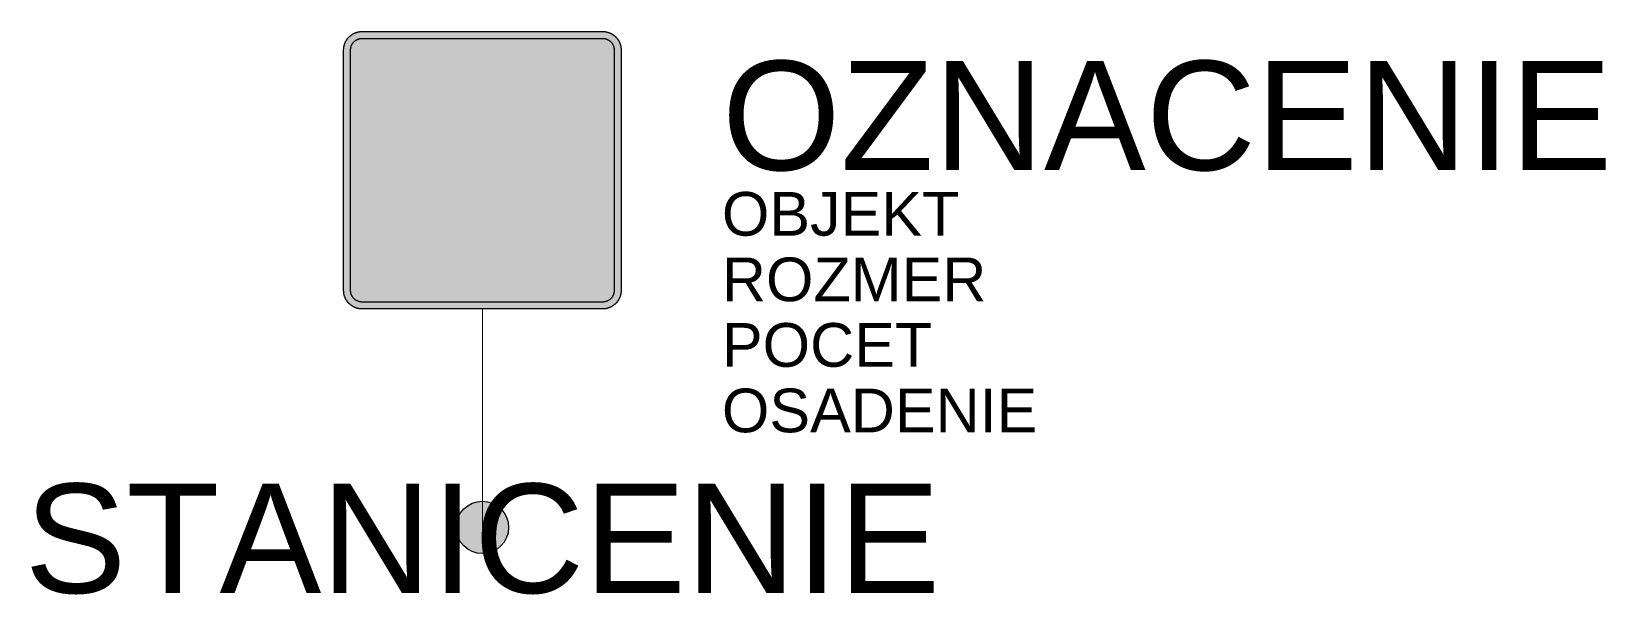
# Model space of a CAD drawing. Header units: metres. Extents: x -10.3 to 25.7, y -1.5 to 11.4.
import ezdxf
from ezdxf.enums import TextEntityAlignment as Align

# ---------------------------------------------------------------- set-up
doc = ezdxf.new("R2010")
doc.units = ezdxf.units.M
doc.layers.get('Defpoints').update_dxf_attribs({"color": 140, "lineweight": 5})
doc.styles.get("Standard").update_dxf_attribs({"font": 'arial.ttf'})

msp = doc.modelspace()

# ---------------------------------------------------------------- hatches: boundary and pattern name
at = {"true_color": 0xf1efea}
msp.add_hatch(color=7, dxfattribs=at).paths.add_polyline_path([(-2.752, 5), (-2.757, 5), (-2.762, 5), (-2.767, 5), (-2.773, 5), (-2.778, 5.001), (-2.783, 5.001), (-2.788, 5.002), (-2.793, 5.002), (-2.799, 5.003), (-2.804, 5.003), (-2.809, 5.004), (-2.814, 5.005), (-2.819, 5.005), (-2.824, 5.006), (-2.83, 5.007), (-2.835, 5.008), (-2.84, 5.009), (-2.845, 5.01), (-2.85, 5.012), (-2.855, 5.013), (-2.86, 5.014), (-2.865, 5.015), (-2.87, 5.017), (-2.875, 5.018), (-2.88, 5.02), (-2.885, 5.021), (-2.89, 5.023), (-2.894, 5.025), (-2.899, 5.027), (-2.904, 5.028), (-2.909, 5.03), (-2.914, 5.032), (-2.918, 5.034), (-2.923, 5.036), (-2.928, 5.038), (-2.933, 5.041), (-2.937, 5.043), (-2.942, 5.045), (-2.946, 5.047), (-2.951, 5.05), (-2.956, 5.052), (-2.96, 5.055), (-2.965, 5.057), (-2.969, 5.06), (-2.973, 5.063), (-2.978, 5.065), (-2.982, 5.068), (-2.987, 5.071), (-2.991, 5.074), (-2.995, 5.077), (-2.999, 5.08), (-3.004, 5.083), (-3.008, 5.086), (-3.012, 5.089), (-3.016, 5.093), (-3.02, 5.096), (-3.024, 5.099), (-3.028, 5.103), (-3.032, 5.106), (-3.036, 5.109), (-3.04, 5.113), (-3.044, 5.117), (-3.047, 5.12), (-3.051, 5.124), (-3.055, 5.128), (-3.058, 5.131), (-3.062, 5.135), (-3.065, 5.139), (-3.069, 5.143), (-3.072, 5.147), (-3.076, 5.151), (-3.079, 5.155), (-3.082, 5.159), (-3.086, 5.163), (-3.089, 5.167), (-3.092, 5.171), (-3.095, 5.176), (-3.098, 5.18), (-3.101, 5.184), (-3.104, 5.188), (-3.107, 5.193), (-3.109, 5.197), (-3.112, 5.201), (-3.115, 5.206), (-3.118, 5.21), (-3.12, 5.215), (-3.123, 5.219), (-3.125, 5.224), (-3.128, 5.229), (-3.13, 5.233), (-3.132, 5.238), (-3.134, 5.242), (-3.137, 5.247), (-3.139, 5.252), (-3.141, 5.256), (-3.143, 5.261), (-3.145, 5.266), (-3.147, 5.271), (-3.148, 5.276), (-3.15, 5.281), (-3.152, 5.285), (-3.154, 5.29), (-3.155, 5.295), (-3.157, 5.3), (-3.158, 5.305), (-3.16, 5.31), (-3.161, 5.315), (-3.162, 5.32), (-3.164, 5.325), (-3.165, 5.33), (-3.166, 5.335), (-3.167, 5.34), (-3.168, 5.345), (-3.169, 5.351), (-3.17, 5.356), (-3.17, 5.361), (-3.171, 5.366), (-3.172, 5.371), (-3.172, 5.376), (-3.173, 5.381), (-3.173, 5.387), (-3.174, 5.392), (-3.174, 5.397), (-3.174, 5.402), (-3.175, 5.408), (-3.175, 5.413), (-3.175, 5.418), (-3.175, 5.423), (-3.175, 10.927), (-3.175, 10.932), (-3.175, 10.937), (-3.175, 10.942), (-3.174, 10.948), (-3.174, 10.953), (-3.174, 10.958), (-3.173, 10.963), (-3.173, 10.968), (-3.172, 10.974), (-3.172, 10.979), (-3.171, 10.984), (-3.17, 10.989), (-3.17, 10.994), (-3.169, 10.999), (-3.168, 11.004), (-3.167, 11.01), (-3.166, 11.015), (-3.165, 11.02), (-3.164, 11.025), (-3.162, 11.03), (-3.161, 11.035), (-3.16, 11.04), (-3.158, 11.045), (-3.157, 11.05), (-3.155, 11.055), (-3.154, 11.06), (-3.152, 11.064), (-3.15, 11.069), (-3.148, 11.074), (-3.147, 11.079), (-3.145, 11.084), (-3.143, 11.089), (-3.141, 11.093), (-3.139, 11.098), (-3.137, 11.103), (-3.134, 11.108), (-3.132, 11.112), (-3.13, 11.117), (-3.128, 11.121), (-3.125, 11.126), (-3.123, 11.131), (-3.12, 11.135), (-3.118, 11.14), (-3.115, 11.144), (-3.112, 11.148), (-3.109, 11.153), (-3.107, 11.157), (-3.104, 11.161), (-3.101, 11.166), (-3.098, 11.17), (-3.095, 11.174), (-3.092, 11.178), (-3.089, 11.183), (-3.086, 11.187), (-3.082, 11.191), (-3.079, 11.195), (-3.076, 11.199), (-3.072, 11.203), (-3.069, 11.207), (-3.065, 11.211), (-3.062, 11.215), (-3.058, 11.218), (-3.055, 11.222), (-3.051, 11.226), (-3.047, 11.23), (-3.044, 11.233), (-3.04, 11.237), (-3.036, 11.24), (-3.032, 11.244), (-3.028, 11.247), (-3.024, 11.251), (-3.02, 11.254), (-3.016, 11.257), (-3.012, 11.261), (-3.008, 11.264), (-3.004, 11.267), (-2.999, 11.27), (-2.995, 11.273), (-2.991, 11.276), (-2.987, 11.279), (-2.982, 11.282), (-2.978, 11.284), (-2.973, 11.287), (-2.969, 11.29), (-2.965, 11.293), (-2.96, 11.295), (-2.956, 11.298), (-2.951, 11.3), (-2.946, 11.302), (-2.942, 11.305), (-2.937, 11.307), (-2.933, 11.309), (-2.928, 11.312), (-2.923, 11.314), (-2.918, 11.316), (-2.914, 11.318), (-2.909, 11.32), (-2.904, 11.322), (-2.899, 11.323), (-2.894, 11.325), (-2.89, 11.327), (-2.885, 11.329), (-2.88, 11.33), (-2.875, 11.332), (-2.87, 11.333), (-2.865, 11.335), (-2.86, 11.336), (-2.855, 11.337), (-2.85, 11.338), (-2.845, 11.34), (-2.84, 11.341), (-2.835, 11.342), (-2.83, 11.343), (-2.824, 11.344), (-2.819, 11.345), (-2.814, 11.345), (-2.809, 11.346), (-2.804, 11.347), (-2.799, 11.347), (-2.793, 11.348), (-2.788, 11.348), (-2.783, 11.349), (-2.778, 11.349), (-2.773, 11.349), (-2.767, 11.35), (-2.762, 11.35), (-2.757, 11.35), (-2.752, 11.35), (2.752, 11.35), (2.757, 11.35), (2.762, 11.35), (2.767, 11.35), (2.773, 11.349), (2.778, 11.349), (2.783, 11.349), (2.788, 11.348), (2.793, 11.348), (2.799, 11.347), (2.804, 11.347), (2.809, 11.346), (2.814, 11.345), (2.819, 11.345), (2.824, 11.344), (2.83, 11.343), (2.835, 11.342), (2.84, 11.341), (2.845, 11.34), (2.85, 11.338), (2.855, 11.337), (2.86, 11.336), (2.865, 11.335), (2.87, 11.333), (2.875, 11.332), (2.88, 11.33), (2.885, 11.329), (2.89, 11.327), (2.894, 11.325), (2.899, 11.323), (2.904, 11.322), (2.909, 11.32), (2.914, 11.318), (2.918, 11.316), (2.923, 11.314), (2.928, 11.312), (2.933, 11.309), (2.937, 11.307), (2.942, 11.305), (2.946, 11.302), (2.951, 11.3), (2.956, 11.298), (2.96, 11.295), (2.965, 11.293), (2.969, 11.29), (2.973, 11.287), (2.978, 11.284), (2.982, 11.282), (2.987, 11.279), (2.991, 11.276), (2.995, 11.273), (2.999, 11.27), (3.003, 11.267), (3.008, 11.264), (3.012, 11.261), (3.016, 11.257), (3.02, 11.254), (3.024, 11.251), (3.028, 11.247), (3.032, 11.244), (3.036, 11.24), (3.04, 11.237), (3.044, 11.233), (3.047, 11.23), (3.051, 11.226), (3.055, 11.222), (3.058, 11.218), (3.062, 11.215), (3.065, 11.211), (3.069, 11.207), (3.072, 11.203), (3.076, 11.199), (3.079, 11.195), (3.082, 11.191), (3.086, 11.187), (3.089, 11.183), (3.092, 11.178), (3.095, 11.174), (3.098, 11.17), (3.101, 11.166), (3.104, 11.161), (3.107, 11.157), (3.109, 11.153), (3.112, 11.148), (3.115, 11.144), (3.118, 11.14), (3.12, 11.135), (3.123, 11.131), (3.125, 11.126), (3.128, 11.121), (3.13, 11.117), (3.132, 11.112), (3.134, 11.108), (3.137, 11.103), (3.139, 11.098), (3.141, 11.093), (3.143, 11.089), (3.145, 11.084), (3.147, 11.079), (3.148, 11.074), (3.15, 11.069), (3.152, 11.064), (3.154, 11.06), (3.155, 11.055), (3.157, 11.05), (3.158, 11.045), (3.16, 11.04), (3.161, 11.035), (3.162, 11.03), (3.163, 11.025), (3.165, 11.02), (3.166, 11.015), (3.167, 11.01), (3.168, 11.004), (3.169, 10.999), (3.17, 10.994), (3.17, 10.989), (3.171, 10.984), (3.172, 10.979), (3.172, 10.974), (3.173, 10.968), (3.173, 10.963), (3.174, 10.958), (3.174, 10.953), (3.174, 10.948), (3.175, 10.942), (3.175, 10.937), (3.175, 10.932), (3.175, 10.927), (3.175, 5.423), (3.175, 5.418), (3.175, 5.413), (3.175, 5.408), (3.174, 5.402), (3.174, 5.397), (3.174, 5.392), (3.173, 5.387), (3.173, 5.381), (3.172, 5.376), (3.172, 5.371), (3.171, 5.366), (3.17, 5.361), (3.17, 5.356), (3.169, 5.351), (3.168, 5.345), (3.167, 5.34), (3.166, 5.335), (3.165, 5.33), (3.163, 5.325), (3.162, 5.32), (3.161, 5.315), (3.16, 5.31), (3.158, 5.305), (3.157, 5.3), (3.155, 5.295), (3.154, 5.29), (3.152, 5.285), (3.15, 5.281), (3.148, 5.276), (3.147, 5.271), (3.145, 5.266), (3.143, 5.261), (3.141, 5.256), (3.139, 5.252), (3.137, 5.247), (3.134, 5.242), (3.132, 5.238), (3.13, 5.233), (3.128, 5.229), (3.125, 5.224), (3.123, 5.219), (3.12, 5.215), (3.118, 5.21), (3.115, 5.206), (3.112, 5.201), (3.109, 5.197), (3.107, 5.193), (3.104, 5.188), (3.101, 5.184), (3.098, 5.18), (3.095, 5.176), (3.092, 5.171), (3.089, 5.167), (3.086, 5.163), (3.082, 5.159), (3.079, 5.155), (3.076, 5.151), (3.072, 5.147), (3.069, 5.143), (3.065, 5.139), (3.062, 5.135), (3.058, 5.131), (3.055, 5.128), (3.051, 5.124), (3.047, 5.12), (3.044, 5.117), (3.04, 5.113), (3.036, 5.109), (3.032, 5.106), (3.028, 5.103), (3.024, 5.099), (3.02, 5.096), (3.016, 5.093), (3.012, 5.089), (3.008, 5.086), (3.003, 5.083), (2.999, 5.08), (2.995, 5.077), (2.991, 5.074), (2.987, 5.071), (2.982, 5.068), (2.978, 5.065), (2.973, 5.063), (2.969, 5.06), (2.965, 5.057), (2.96, 5.055), (2.956, 5.052), (2.951, 5.05), (2.946, 5.047), (2.942, 5.045), (2.937, 5.043), (2.933, 5.041), (2.928, 5.038), (2.923, 5.036), (2.918, 5.034), (2.914, 5.032), (2.909, 5.03), (2.904, 5.028), (2.899, 5.027), (2.894, 5.025), (2.89, 5.023), (2.885, 5.021), (2.88, 5.02), (2.875, 5.018), (2.87, 5.017), (2.865, 5.015), (2.86, 5.014), (2.855, 5.013), (2.85, 5.012), (2.845, 5.01), (2.84, 5.009), (2.835, 5.008), (2.83, 5.007), (2.824, 5.006), (2.819, 5.005), (2.814, 5.005), (2.809, 5.004), (2.804, 5.003), (2.799, 5.003), (2.793, 5.002), (2.788, 5.002), (2.783, 5.001), (2.778, 5.001), (2.773, 5), (2.767, 5), (2.762, 5), (2.757, 5), (2.752, 5)])
at = {"true_color": 0x005b8c}
msp.add_hatch(color=146, dxfattribs=at).paths.add_polyline_path([(-2.752, 5.159), (-2.759, 5.159), (-2.765, 5.159), (-2.772, 5.159), (-2.779, 5.16), (-2.785, 5.161), (-2.792, 5.162), (-2.799, 5.163), (-2.805, 5.164), (-2.811, 5.166), (-2.818, 5.167), (-2.824, 5.169), (-2.83, 5.171), (-2.837, 5.173), (-2.843, 5.175), (-2.849, 5.177), (-2.855, 5.18), (-2.861, 5.182), (-2.866, 5.185), (-2.872, 5.188), (-2.878, 5.191), (-2.883, 5.194), (-2.889, 5.197), (-2.894, 5.2), (-2.9, 5.204), (-2.905, 5.207), (-2.91, 5.211), (-2.915, 5.215), (-2.92, 5.219), (-2.925, 5.223), (-2.93, 5.227), (-2.934, 5.232), (-2.939, 5.236), (-2.943, 5.241), (-2.947, 5.245), (-2.952, 5.25), (-2.956, 5.255), (-2.96, 5.26), (-2.964, 5.265), (-2.967, 5.27), (-2.971, 5.275), (-2.975, 5.281), (-2.978, 5.286), (-2.981, 5.292), (-2.984, 5.297), (-2.987, 5.303), (-2.99, 5.309), (-2.993, 5.314), (-2.996, 5.32), (-2.998, 5.326), (-3, 5.332), (-3.002, 5.338), (-3.004, 5.345), (-3.006, 5.351), (-3.008, 5.357), (-3.01, 5.364), (-3.011, 5.37), (-3.012, 5.376), (-3.013, 5.383), (-3.014, 5.39), (-3.015, 5.396), (-3.015, 5.403), (-3.016, 5.41), (-3.016, 5.417), (-3.016, 5.423), (-3.016, 10.927), (-3.016, 10.933), (-3.016, 10.94), (-3.015, 10.947), (-3.015, 10.954), (-3.014, 10.96), (-3.013, 10.967), (-3.012, 10.973), (-3.011, 10.98), (-3.01, 10.986), (-3.008, 10.993), (-3.006, 10.999), (-3.004, 11.005), (-3.002, 11.011), (-3, 11.018), (-2.998, 11.024), (-2.996, 11.03), (-2.993, 11.035), (-2.99, 11.041), (-2.987, 11.047), (-2.984, 11.053), (-2.981, 11.058), (-2.978, 11.064), (-2.975, 11.069), (-2.971, 11.075), (-2.967, 11.08), (-2.964, 11.085), (-2.96, 11.09), (-2.956, 11.095), (-2.952, 11.1), (-2.947, 11.105), (-2.943, 11.109), (-2.939, 11.114), (-2.934, 11.118), (-2.93, 11.122), (-2.925, 11.127), (-2.92, 11.131), (-2.915, 11.135), (-2.91, 11.139), (-2.905, 11.142), (-2.9, 11.146), (-2.894, 11.149), (-2.889, 11.153), (-2.883, 11.156), (-2.878, 11.159), (-2.872, 11.162), (-2.866, 11.165), (-2.861, 11.168), (-2.855, 11.17), (-2.849, 11.173), (-2.843, 11.175), (-2.837, 11.177), (-2.83, 11.179), (-2.824, 11.181), (-2.818, 11.183), (-2.811, 11.184), (-2.805, 11.186), (-2.799, 11.187), (-2.792, 11.188), (-2.785, 11.189), (-2.779, 11.19), (-2.772, 11.19), (-2.765, 11.191), (-2.759, 11.191), (-2.752, 11.191), (2.752, 11.191), (2.758, 11.191), (2.765, 11.191), (2.772, 11.19), (2.779, 11.19), (2.785, 11.189), (2.792, 11.188), (2.799, 11.187), (2.805, 11.186), (2.811, 11.184), (2.818, 11.183), (2.824, 11.181), (2.83, 11.179), (2.837, 11.177), (2.843, 11.175), (2.849, 11.173), (2.855, 11.17), (2.861, 11.168), (2.866, 11.165), (2.872, 11.162), (2.878, 11.159), (2.883, 11.156), (2.889, 11.153), (2.894, 11.149), (2.9, 11.146), (2.905, 11.142), (2.91, 11.139), (2.915, 11.135), (2.92, 11.131), (2.925, 11.127), (2.93, 11.122), (2.934, 11.118), (2.939, 11.114), (2.943, 11.109), (2.947, 11.105), (2.952, 11.1), (2.956, 11.095), (2.96, 11.09), (2.964, 11.085), (2.967, 11.08), (2.971, 11.075), (2.975, 11.069), (2.978, 11.064), (2.981, 11.058), (2.984, 11.053), (2.987, 11.047), (2.99, 11.041), (2.993, 11.035), (2.995, 11.03), (2.998, 11.024), (3, 11.018), (3.002, 11.011), (3.004, 11.005), (3.006, 10.999), (3.008, 10.993), (3.009, 10.986), (3.011, 10.98), (3.012, 10.973), (3.013, 10.967), (3.014, 10.96), (3.015, 10.954), (3.015, 10.947), (3.016, 10.94), (3.016, 10.933), (3.016, 10.927), (3.016, 5.423), (3.016, 5.417), (3.016, 5.41), (3.015, 5.403), (3.015, 5.396), (3.014, 5.39), (3.013, 5.383), (3.012, 5.376), (3.011, 5.37), (3.009, 5.364), (3.008, 5.357), (3.006, 5.351), (3.004, 5.345), (3.002, 5.338), (3, 5.332), (2.998, 5.326), (2.995, 5.32), (2.993, 5.314), (2.99, 5.309), (2.987, 5.303), (2.984, 5.297), (2.981, 5.292), (2.978, 5.286), (2.975, 5.281), (2.971, 5.275), (2.967, 5.27), (2.964, 5.265), (2.96, 5.26), (2.956, 5.255), (2.952, 5.25), (2.947, 5.245), (2.943, 5.241), (2.939, 5.236), (2.934, 5.232), (2.93, 5.227), (2.925, 5.223), (2.92, 5.219), (2.915, 5.215), (2.91, 5.211), (2.905, 5.207), (2.9, 5.204), (2.894, 5.2), (2.889, 5.197), (2.883, 5.194), (2.878, 5.191), (2.872, 5.188), (2.866, 5.185), (2.861, 5.182), (2.855, 5.18), (2.849, 5.177), (2.843, 5.175), (2.837, 5.173), (2.83, 5.171), (2.824, 5.169), (2.818, 5.167), (2.811, 5.166), (2.805, 5.164), (2.799, 5.163), (2.792, 5.162), (2.785, 5.161), (2.779, 5.16), (2.772, 5.159), (2.765, 5.159), (2.758, 5.159), (2.752, 5.159)])
at = {"true_color": 0xf1efea}
h = msp.add_hatch(color=7, dxfattribs=at)
h.paths.add_polyline_path([(-2.339, 6.601), (-2.339, 7.23), (-1.799, 7.23), (-1.799, 6.601)])
h.paths.add_polyline_path([(-2.339, 7.32), (-1.799, 7.32), (-1.799, 7.635), (-1.799, 7.64), (-1.799, 7.645), (-1.799, 7.65), (-1.799, 7.655), (-1.799, 7.659), (-1.799, 7.664), (-1.799, 7.669), (-1.799, 7.674), (-1.799, 7.679), (-1.799, 7.683), (-1.798, 7.688), (-1.798, 7.693), (-1.798, 7.698), (-1.798, 7.703), (-1.798, 7.707), (-1.798, 7.712), (-1.797, 7.717), (-1.797, 7.722), (-1.797, 7.727), (-1.797, 7.732), (-1.796, 7.736), (-1.796, 7.741), (-1.796, 7.746), (-1.796, 7.751), (-1.795, 7.756), (-1.795, 7.76), (-1.795, 7.765), (-1.794, 7.77), (-1.794, 7.775), (-1.793, 7.78), (-1.793, 7.784), (-1.793, 7.789), (-1.792, 7.794), (-1.792, 7.799), (-1.791, 7.804), (-1.791, 7.808), (-1.79, 7.813), (-1.79, 7.818), (-1.789, 7.823), (-1.789, 7.827), (-1.788, 7.832), (-1.788, 7.837), (-1.787, 7.842), (-1.787, 7.847), (-1.786, 7.851), (-1.786, 7.856), (-1.785, 7.861), (-1.784, 7.866), (-1.784, 7.871), (-1.783, 7.875), (-1.782, 7.88), (-1.782, 7.885), (-1.781, 7.89), (-1.78, 7.894), (-1.78, 7.899), (-1.779, 7.904), (-1.778, 7.909), (-1.778, 7.913), (-1.777, 7.918), (-1.776, 7.923), (-1.775, 7.928), (-1.774, 7.932), (-1.774, 7.937), (-1.773, 7.942), (-2.305, 8.034), (-2.306, 8.028), (-2.307, 8.022), (-2.308, 8.015), (-2.309, 8.009), (-2.31, 8.003), (-2.311, 7.997), (-2.312, 7.991), (-2.313, 7.985), (-2.314, 7.978), (-2.315, 7.972), (-2.315, 7.966), (-2.316, 7.96), (-2.317, 7.954), (-2.318, 7.947), (-2.319, 7.941), (-2.32, 7.935), (-2.32, 7.929), (-2.321, 7.922), (-2.322, 7.916), (-2.323, 7.91), (-2.323, 7.904), (-2.324, 7.898), (-2.325, 7.891), (-2.326, 7.885), (-2.326, 7.879), (-2.327, 7.873), (-2.327, 7.866), (-2.328, 7.86), (-2.329, 7.854), (-2.329, 7.848), (-2.33, 7.842), (-2.33, 7.835), (-2.331, 7.829), (-2.331, 7.823), (-2.332, 7.817), (-2.332, 7.81), (-2.333, 7.804), (-2.333, 7.798), (-2.334, 7.792), (-2.334, 7.785), (-2.334, 7.779), (-2.335, 7.773), (-2.335, 7.767), (-2.336, 7.76), (-2.336, 7.754), (-2.336, 7.748), (-2.337, 7.742), (-2.337, 7.735), (-2.337, 7.729), (-2.337, 7.723), (-2.338, 7.717), (-2.338, 7.71), (-2.338, 7.704), (-2.338, 7.698), (-2.338, 7.692), (-2.338, 7.685), (-2.339, 7.679), (-2.339, 7.673), (-2.339, 7.667), (-2.339, 7.66), (-2.339, 7.654), (-2.339, 7.648), (-2.339, 7.641), (-2.339, 7.635)], flags=16)
edge = h.paths.add_edge_path(flags=16)
edge.add_line((-1.755, 8.03), (-1.753, 8.04))
edge.add_line((-1.753, 8.04), (-1.751, 8.049))
edge.add_line((-1.751, 8.049), (-1.749, 8.058))
edge.add_line((-1.749, 8.058), (-1.746, 8.068))
edge.add_line((-1.746, 8.068), (-1.744, 8.077))
edge.add_line((-1.744, 8.077), (-1.742, 8.086))
edge.add_line((-1.742, 8.086), (-1.739, 8.096))
edge.add_line((-1.739, 8.096), (-1.737, 8.105))
edge.add_line((-1.737, 8.105), (-1.734, 8.114))
edge.add_line((-1.734, 8.114), (-1.732, 8.124))
edge.add_line((-1.732, 8.124), (-1.729, 8.133))
edge.add_line((-1.729, 8.133), (-1.726, 8.142))
edge.add_line((-1.726, 8.142), (-1.723, 8.151))
edge.add_line((-1.723, 8.151), (-1.721, 8.161))
edge.add_line((-1.721, 8.161), (-1.718, 8.17))
edge.add_line((-1.718, 8.17), (-1.715, 8.179))
edge.add_line((-1.715, 8.179), (-1.712, 8.188))
edge.add_line((-1.712, 8.188), (-1.709, 8.197))
edge.add_line((-1.709, 8.197), (-1.706, 8.207))
edge.add_line((-1.706, 8.207), (-1.703, 8.216))
edge.add_line((-1.703, 8.216), (-1.7, 8.225))
edge.add_line((-1.7, 8.225), (-1.697, 8.234))
edge.add_line((-1.697, 8.234), (-1.693, 8.243))
edge.add_line((-1.693, 8.243), (-1.69, 8.252))
edge.add_line((-1.69, 8.252), (-1.687, 8.261))
edge.add_line((-1.687, 8.261), (-1.683, 8.27))
edge.add_line((-1.683, 8.27), (-1.68, 8.279))
edge.add_line((-1.68, 8.279), (-1.677, 8.288))
edge.add_line((-1.677, 8.288), (-1.673, 8.297))
edge.add_line((-1.673, 8.297), (-1.669, 8.306))
edge.add_line((-1.669, 8.306), (-1.666, 8.315))
edge.add_line((-1.666, 8.315), (-1.662, 8.324))
edge.add_line((-1.662, 8.324), (-1.658, 8.333))
edge.add_line((-1.658, 8.333), (-1.655, 8.341))
edge.add_line((-1.655, 8.341), (-1.651, 8.35))
edge.add_line((-1.651, 8.35), (-1.647, 8.359))
edge.add_line((-1.647, 8.359), (-1.643, 8.368))
edge.add_line((-1.643, 8.368), (-1.639, 8.377))
edge.add_line((-1.639, 8.377), (-1.635, 8.385))
edge.add_line((-1.635, 8.385), (-1.631, 8.394))
edge.add_line((-1.631, 8.394), (-1.627, 8.403))
edge.add_line((-1.627, 8.403), (-1.623, 8.412))
edge.add_line((-1.623, 8.412), (-1.619, 8.42))
edge.add_line((-1.619, 8.42), (-1.615, 8.429))
edge.add_line((-1.615, 8.429), (-1.61, 8.438))
edge.add_line((-1.61, 8.438), (-1.606, 8.446))
edge.add_line((-1.606, 8.446), (-1.602, 8.455))
edge.add_line((-1.602, 8.455), (-1.597, 8.463))
edge.add_line((-1.597, 8.463), (-1.593, 8.472))
edge.add_line((-1.593, 8.472), (-1.588, 8.48))
edge.add_line((-1.588, 8.48), (-1.584, 8.489))
edge.add_line((-1.584, 8.489), (-1.579, 8.497))
edge.add_line((-1.579, 8.497), (-1.575, 8.506))
edge.add_line((-1.575, 8.506), (-1.57, 8.514))
edge.add_line((-1.57, 8.514), (-1.565, 8.523))
edge.add_line((-1.565, 8.523), (-1.56, 8.531))
edge.add_line((-1.56, 8.531), (-1.555, 8.539))
edge.add_line((-1.555, 8.539), (-1.551, 8.548))
edge.add_line((-1.551, 8.548), (-1.546, 8.556))
edge.add_line((-1.546, 8.556), (-1.541, 8.564))
edge.add_line((-1.541, 8.564), (-1.536, 8.572))
edge.add_line((-1.536, 8.572), (-1.531, 8.581))
edge.add_line((-1.531, 8.581), (-1.526, 8.589))
edge.add_line((-1.526, 8.589), (-1.52, 8.597))
edge.add_line((-1.52, 8.597), (-1.977, 8.886))
edge.add_line((-1.977, 8.886), (-1.983, 8.875))
edge.add_line((-1.983, 8.875), (-1.99, 8.864))
edge.add_line((-1.99, 8.864), (-1.997, 8.854))
edge.add_line((-1.997, 8.854), (-2.003, 8.843))
edge.add_line((-2.003, 8.843), (-2.009, 8.832))
edge.add_line((-2.009, 8.832), (-2.016, 8.821))
edge.add_line((-2.016, 8.821), (-2.022, 8.811))
edge.add_line((-2.022, 8.811), (-2.028, 8.8))
edge.add_line((-2.028, 8.8), (-2.035, 8.789))
edge.add_line((-2.035, 8.789), (-2.041, 8.778))
edge.add_line((-2.041, 8.778), (-2.047, 8.767))
edge.add_line((-2.047, 8.767), (-2.053, 8.756))
edge.add_line((-2.053, 8.756), (-2.059, 8.745))
edge.add_line((-2.059, 8.745), (-2.065, 8.734))
edge.add_line((-2.065, 8.734), (-2.071, 8.723))
edge.add_line((-2.071, 8.723), (-2.076, 8.712))
edge.add_line((-2.076, 8.712), (-2.082, 8.701))
edge.add_line((-2.082, 8.701), (-2.088, 8.689))
edge.add_line((-2.088, 8.689), (-2.093, 8.678))
edge.add_line((-2.093, 8.678), (-2.099, 8.667))
edge.add_line((-2.099, 8.667), (-2.104, 8.656))
edge.add_line((-2.104, 8.656), (-2.11, 8.644))
edge.add_line((-2.11, 8.644), (-2.115, 8.633))
edge.add_line((-2.115, 8.633), (-2.121, 8.622))
edge.add_line((-2.121, 8.622), (-2.126, 8.611))
edge.add_line((-2.126, 8.611), (-2.131, 8.599))
edge.add_line((-2.131, 8.599), (-2.136, 8.588))
edge.add_line((-2.136, 8.588), (-2.141, 8.576))
edge.add_line((-2.141, 8.576), (-2.146, 8.565))
edge.add_line((-2.146, 8.565), (-2.151, 8.553))
edge.add_line((-2.151, 8.553), (-2.156, 8.542))
edge.add_line((-2.156, 8.542), (-2.161, 8.53))
edge.add_line((-2.161, 8.53), (-2.166, 8.519))
edge.add_line((-2.166, 8.519), (-2.17, 8.507))
edge.add_line((-2.17, 8.507), (-2.175, 8.495))
edge.add_line((-2.175, 8.495), (-2.18, 8.484))
edge.add_line((-2.18, 8.484), (-2.184, 8.472))
edge.add_line((-2.184, 8.472), (-2.188, 8.46))
edge.add_line((-2.188, 8.46), (-2.193, 8.449))
edge.add_line((-2.193, 8.449), (-2.197, 8.437))
edge.add_line((-2.197, 8.437), (-2.201, 8.425))
edge.add_line((-2.201, 8.425), (-2.206, 8.413))
edge.add_line((-2.206, 8.413), (-2.21, 8.402))
edge.add_line((-2.21, 8.402), (-2.214, 8.39))
edge.add_line((-2.214, 8.39), (-2.218, 8.378))
edge.add_line((-2.218, 8.378), (-2.222, 8.366))
edge.add_line((-2.222, 8.366), (-2.226, 8.354))
edge.add_line((-2.226, 8.354), (-2.229, 8.342))
edge.add_line((-2.229, 8.342), (-2.233, 8.33))
edge.add_line((-2.233, 8.33), (-2.237, 8.318))
edge.add_line((-2.237, 8.318), (-2.241, 8.306))
edge.add_line((-2.241, 8.306), (-2.244, 8.294))
edge.add_line((-2.244, 8.294), (-2.248, 8.282))
edge.add_line((-2.248, 8.282), (-2.251, 8.27))
edge.add_line((-2.251, 8.27), (-2.254, 8.258))
edge.add_line((-2.254, 8.258), (-2.258, 8.246))
edge.add_line((-2.258, 8.246), (-2.261, 8.234))
edge.add_line((-2.261, 8.234), (-2.264, 8.222))
edge.add_line((-2.264, 8.222), (-2.267, 8.21))
edge.add_line((-2.267, 8.21), (-2.27, 8.198))
edge.add_line((-2.27, 8.198), (-2.273, 8.185))
edge.add_line((-2.273, 8.185), (-2.276, 8.173))
edge.add_line((-2.276, 8.173), (-2.279, 8.161))
edge.add_line((-2.279, 8.161), (-2.282, 8.149))
edge = h.paths.add_edge_path(flags=16)
edge.add_line((-1.47, 8.672), (-1.465, 8.68))
edge.add_line((-1.465, 8.68), (-1.459, 8.688))
edge.add_line((-1.459, 8.688), (-1.454, 8.695))
edge.add_line((-1.454, 8.695), (-1.448, 8.703))
edge.add_line((-1.448, 8.703), (-1.442, 8.711))
edge.add_line((-1.442, 8.711), (-1.436, 8.719))
edge.add_line((-1.436, 8.719), (-1.431, 8.726))
edge.add_line((-1.431, 8.726), (-1.425, 8.734))
edge.add_line((-1.425, 8.734), (-1.419, 8.742))
edge.add_line((-1.419, 8.742), (-1.413, 8.749))
edge.add_line((-1.413, 8.749), (-1.407, 8.757))
edge.add_line((-1.407, 8.757), (-1.401, 8.764))
edge.add_line((-1.401, 8.764), (-1.395, 8.772))
edge.add_line((-1.395, 8.772), (-1.389, 8.779))
edge.add_line((-1.389, 8.779), (-1.382, 8.787))
edge.add_line((-1.382, 8.787), (-1.376, 8.794))
edge.add_line((-1.376, 8.794), (-1.37, 8.801))
edge.add_line((-1.37, 8.801), (-1.364, 8.809))
edge.add_line((-1.364, 8.809), (-1.358, 8.816))
edge.add_line((-1.358, 8.816), (-1.351, 8.823))
edge.add_line((-1.351, 8.823), (-1.345, 8.83))
edge.add_line((-1.345, 8.83), (-1.338, 8.838))
edge.add_line((-1.338, 8.838), (-1.332, 8.845))
edge.add_line((-1.332, 8.845), (-1.326, 8.852))
edge.add_line((-1.326, 8.852), (-1.319, 8.859))
edge.add_line((-1.319, 8.859), (-1.312, 8.866))
edge.add_line((-1.312, 8.866), (-1.306, 8.873))
edge.add_line((-1.306, 8.873), (-1.299, 8.88))
edge.add_line((-1.299, 8.88), (-1.292, 8.887))
edge.add_line((-1.292, 8.887), (-1.286, 8.894))
edge.add_line((-1.286, 8.894), (-1.279, 8.901))
edge.add_line((-1.279, 8.901), (-1.272, 8.907))
edge.add_line((-1.272, 8.907), (-1.265, 8.914))
edge.add_line((-1.265, 8.914), (-1.259, 8.921))
edge.add_line((-1.259, 8.921), (-1.252, 8.928))
edge.add_line((-1.252, 8.928), (-1.245, 8.934))
edge.add_line((-1.245, 8.934), (-1.238, 8.941))
edge.add_line((-1.238, 8.941), (-1.231, 8.948))
edge.add_line((-1.231, 8.948), (-1.224, 8.954))
edge.add_line((-1.224, 8.954), (-1.217, 8.961))
edge.add_line((-1.217, 8.961), (-1.21, 8.967))
edge.add_line((-1.21, 8.967), (-1.202, 8.974))
edge.add_line((-1.202, 8.974), (-1.195, 8.98))
edge.add_line((-1.195, 8.98), (-1.188, 8.986))
edge.add_line((-1.188, 8.986), (-1.181, 8.993))
edge.add_line((-1.181, 8.993), (-1.173, 8.999))
edge.add_line((-1.173, 8.999), (-1.166, 9.005))
edge.add_line((-1.166, 9.005), (-1.159, 9.012))
edge.add_line((-1.159, 9.012), (-1.151, 9.018))
edge.add_line((-1.151, 9.018), (-1.144, 9.024))
edge.add_line((-1.144, 9.024), (-1.137, 9.03))
edge.add_line((-1.137, 9.03), (-1.129, 9.036))
edge.add_line((-1.129, 9.036), (-1.122, 9.042))
edge.add_line((-1.122, 9.042), (-1.114, 9.048))
edge.add_line((-1.114, 9.048), (-1.106, 9.054))
edge.add_line((-1.106, 9.054), (-1.099, 9.06))
edge.add_line((-1.099, 9.06), (-1.091, 9.066))
edge.add_line((-1.091, 9.066), (-1.083, 9.072))
edge.add_line((-1.083, 9.072), (-1.076, 9.077))
edge.add_line((-1.076, 9.077), (-1.068, 9.083))
edge.add_line((-1.068, 9.083), (-1.06, 9.089))
edge.add_line((-1.06, 9.089), (-1.052, 9.095))
edge.add_line((-1.052, 9.095), (-1.045, 9.1))
edge.add_line((-1.045, 9.1), (-1.037, 9.106))
edge.add_line((-1.037, 9.106), (-1.348, 9.547))
edge.add_line((-1.348, 9.547), (-1.358, 9.54))
edge.add_line((-1.358, 9.54), (-1.368, 9.532))
edge.add_line((-1.368, 9.532), (-1.378, 9.525))
edge.add_line((-1.378, 9.525), (-1.388, 9.518))
edge.add_line((-1.388, 9.518), (-1.398, 9.51))
edge.add_line((-1.398, 9.51), (-1.408, 9.503))
edge.add_line((-1.408, 9.503), (-1.418, 9.495))
edge.add_line((-1.418, 9.495), (-1.428, 9.487))
edge.add_line((-1.428, 9.487), (-1.438, 9.48))
edge.add_line((-1.438, 9.48), (-1.448, 9.472))
edge.add_line((-1.448, 9.472), (-1.458, 9.464))
edge.add_line((-1.458, 9.464), (-1.468, 9.456))
edge.add_line((-1.468, 9.456), (-1.477, 9.448))
edge.add_line((-1.477, 9.448), (-1.487, 9.44))
edge.add_line((-1.487, 9.44), (-1.497, 9.432))
edge.add_line((-1.497, 9.432), (-1.506, 9.424))
edge.add_line((-1.506, 9.424), (-1.516, 9.416))
edge.add_line((-1.516, 9.416), (-1.525, 9.408))
edge.add_line((-1.525, 9.408), (-1.535, 9.4))
edge.add_line((-1.535, 9.4), (-1.544, 9.392))
edge.add_line((-1.544, 9.392), (-1.554, 9.383))
edge.add_line((-1.554, 9.383), (-1.563, 9.375))
edge.add_line((-1.563, 9.375), (-1.572, 9.367))
edge.add_line((-1.572, 9.367), (-1.582, 9.358))
edge.add_line((-1.582, 9.358), (-1.591, 9.35))
edge.add_line((-1.591, 9.35), (-1.6, 9.341))
edge.add_line((-1.6, 9.341), (-1.609, 9.333))
edge.add_line((-1.609, 9.333), (-1.618, 9.324))
edge.add_line((-1.618, 9.324), (-1.627, 9.315))
edge.add_line((-1.627, 9.315), (-1.636, 9.307))
edge.add_line((-1.636, 9.307), (-1.645, 9.298))
edge.add_line((-1.645, 9.298), (-1.654, 9.289))
edge.add_line((-1.654, 9.289), (-1.663, 9.28))
edge.add_line((-1.663, 9.28), (-1.671, 9.271))
edge.add_line((-1.671, 9.271), (-1.68, 9.262))
edge.add_line((-1.68, 9.262), (-1.689, 9.253))
edge.add_line((-1.689, 9.253), (-1.698, 9.244))
edge.add_line((-1.698, 9.244), (-1.706, 9.235))
edge.add_line((-1.706, 9.235), (-1.715, 9.226))
edge.add_line((-1.715, 9.226), (-1.723, 9.217))
edge.add_line((-1.723, 9.217), (-1.732, 9.208))
edge.add_line((-1.732, 9.208), (-1.74, 9.198))
edge.add_line((-1.74, 9.198), (-1.748, 9.189))
edge.add_line((-1.748, 9.189), (-1.757, 9.18))
edge.add_line((-1.757, 9.18), (-1.765, 9.17))
edge.add_line((-1.765, 9.17), (-1.773, 9.161))
edge.add_line((-1.773, 9.161), (-1.781, 9.151))
edge.add_line((-1.781, 9.151), (-1.789, 9.142))
edge.add_line((-1.789, 9.142), (-1.797, 9.132))
edge.add_line((-1.797, 9.132), (-1.805, 9.122))
edge.add_line((-1.805, 9.122), (-1.813, 9.113))
edge.add_line((-1.813, 9.113), (-1.821, 9.103))
edge.add_line((-1.821, 9.103), (-1.829, 9.093))
edge.add_line((-1.829, 9.093), (-1.837, 9.083))
edge.add_line((-1.837, 9.083), (-1.844, 9.073))
edge.add_line((-1.844, 9.073), (-1.852, 9.064))
edge.add_line((-1.852, 9.064), (-1.86, 9.054))
edge.add_line((-1.86, 9.054), (-1.867, 9.044))
edge.add_line((-1.867, 9.044), (-1.875, 9.034))
edge.add_line((-1.875, 9.034), (-1.882, 9.024))
edge.add_line((-1.882, 9.024), (-1.89, 9.013))
edge.add_line((-1.89, 9.013), (-1.897, 9.003))
edge.add_line((-1.897, 9.003), (-1.904, 8.993))
edge.add_line((-1.904, 8.993), (-1.912, 8.983))
edge = h.paths.add_edge_path(flags=16)
edge.add_line((-0.962, 9.156), (-0.954, 9.161))
edge.add_line((-0.954, 9.161), (-0.945, 9.166))
edge.add_line((-0.945, 9.166), (-0.937, 9.171))
edge.add_line((-0.937, 9.171), (-0.929, 9.176))
edge.add_line((-0.929, 9.176), (-0.921, 9.181))
edge.add_line((-0.921, 9.181), (-0.912, 9.186))
edge.add_line((-0.912, 9.186), (-0.904, 9.191))
edge.add_line((-0.904, 9.191), (-0.896, 9.195))
edge.add_line((-0.896, 9.195), (-0.887, 9.2))
edge.add_line((-0.887, 9.2), (-0.879, 9.205))
edge.add_line((-0.879, 9.205), (-0.871, 9.21))
edge.add_line((-0.871, 9.21), (-0.862, 9.214))
edge.add_line((-0.862, 9.214), (-0.854, 9.219))
edge.add_line((-0.854, 9.219), (-0.845, 9.223))
edge.add_line((-0.845, 9.223), (-0.837, 9.228))
edge.add_line((-0.837, 9.228), (-0.828, 9.232))
edge.add_line((-0.828, 9.232), (-0.82, 9.237))
edge.add_line((-0.82, 9.237), (-0.811, 9.241))
edge.add_line((-0.811, 9.241), (-0.802, 9.246))
edge.add_line((-0.802, 9.246), (-0.794, 9.25))
edge.add_line((-0.794, 9.25), (-0.785, 9.254))
edge.add_line((-0.785, 9.254), (-0.776, 9.258))
edge.add_line((-0.776, 9.258), (-0.768, 9.262))
edge.add_line((-0.768, 9.262), (-0.759, 9.266))
edge.add_line((-0.759, 9.266), (-0.75, 9.27))
edge.add_line((-0.75, 9.27), (-0.742, 9.274))
edge.add_line((-0.742, 9.274), (-0.733, 9.278))
edge.add_line((-0.733, 9.278), (-0.724, 9.282))
edge.add_line((-0.724, 9.282), (-0.715, 9.286))
edge.add_line((-0.715, 9.286), (-0.706, 9.29))
edge.add_line((-0.706, 9.29), (-0.697, 9.294))
edge.add_line((-0.697, 9.294), (-0.688, 9.297))
edge.add_line((-0.688, 9.297), (-0.68, 9.301))
edge.add_line((-0.68, 9.301), (-0.671, 9.305))
edge.add_line((-0.671, 9.305), (-0.662, 9.308))
edge.add_line((-0.662, 9.308), (-0.653, 9.312))
edge.add_line((-0.653, 9.312), (-0.644, 9.315))
edge.add_line((-0.644, 9.315), (-0.635, 9.319))
edge.add_line((-0.635, 9.319), (-0.626, 9.322))
edge.add_line((-0.626, 9.322), (-0.617, 9.325))
edge.add_line((-0.617, 9.325), (-0.608, 9.329))
edge.add_line((-0.608, 9.329), (-0.599, 9.332))
edge.add_line((-0.599, 9.332), (-0.59, 9.335))
edge.add_line((-0.59, 9.335), (-0.58, 9.338))
edge.add_line((-0.58, 9.338), (-0.571, 9.341))
edge.add_line((-0.571, 9.341), (-0.562, 9.344))
edge.add_line((-0.562, 9.344), (-0.553, 9.347))
edge.add_line((-0.553, 9.347), (-0.544, 9.35))
edge.add_line((-0.544, 9.35), (-0.535, 9.353))
edge.add_line((-0.535, 9.353), (-0.525, 9.356))
edge.add_line((-0.525, 9.356), (-0.516, 9.359))
edge.add_line((-0.516, 9.359), (-0.507, 9.361))
edge.add_line((-0.507, 9.361), (-0.498, 9.364))
edge.add_line((-0.498, 9.364), (-0.489, 9.367))
edge.add_line((-0.489, 9.367), (-0.479, 9.369))
edge.add_line((-0.479, 9.369), (-0.47, 9.372))
edge.add_line((-0.47, 9.372), (-0.461, 9.374))
edge.add_line((-0.461, 9.374), (-0.451, 9.377))
edge.add_line((-0.451, 9.377), (-0.442, 9.379))
edge.add_line((-0.442, 9.379), (-0.433, 9.382))
edge.add_line((-0.433, 9.382), (-0.423, 9.384))
edge.add_line((-0.423, 9.384), (-0.414, 9.386))
edge.add_line((-0.414, 9.386), (-0.404, 9.388))
edge.add_line((-0.404, 9.388), (-0.395, 9.39))
edge.add_line((-0.395, 9.39), (-0.513, 9.917))
edge.add_line((-0.513, 9.917), (-0.526, 9.914))
edge.add_line((-0.526, 9.914), (-0.538, 9.911))
edge.add_line((-0.538, 9.911), (-0.55, 9.908))
edge.add_line((-0.55, 9.908), (-0.562, 9.906))
edge.add_line((-0.562, 9.906), (-0.574, 9.902))
edge.add_line((-0.574, 9.902), (-0.587, 9.899))
edge.add_line((-0.587, 9.899), (-0.599, 9.896))
edge.add_line((-0.599, 9.896), (-0.611, 9.893))
edge.add_line((-0.611, 9.893), (-0.623, 9.89))
edge.add_line((-0.623, 9.89), (-0.635, 9.886))
edge.add_line((-0.635, 9.886), (-0.647, 9.883))
edge.add_line((-0.647, 9.883), (-0.659, 9.879))
edge.add_line((-0.659, 9.879), (-0.671, 9.876))
edge.add_line((-0.671, 9.876), (-0.683, 9.872))
edge.add_line((-0.683, 9.872), (-0.695, 9.868))
edge.add_line((-0.695, 9.868), (-0.707, 9.865))
edge.add_line((-0.707, 9.865), (-0.719, 9.861))
edge.add_line((-0.719, 9.861), (-0.731, 9.857))
edge.add_line((-0.731, 9.857), (-0.743, 9.853))
edge.add_line((-0.743, 9.853), (-0.755, 9.849))
edge.add_line((-0.755, 9.849), (-0.766, 9.845))
edge.add_line((-0.766, 9.845), (-0.778, 9.841))
edge.add_line((-0.778, 9.841), (-0.79, 9.837))
edge.add_line((-0.79, 9.837), (-0.802, 9.832))
edge.add_line((-0.802, 9.832), (-0.814, 9.828))
edge.add_line((-0.814, 9.828), (-0.825, 9.824))
edge.add_line((-0.825, 9.824), (-0.837, 9.819))
edge.add_line((-0.837, 9.819), (-0.849, 9.815))
edge.add_line((-0.849, 9.815), (-0.86, 9.81))
edge.add_line((-0.86, 9.81), (-0.872, 9.806))
edge.add_line((-0.872, 9.806), (-0.883, 9.801))
edge.add_line((-0.883, 9.801), (-0.895, 9.796))
edge.add_line((-0.895, 9.796), (-0.907, 9.791))
edge.add_line((-0.907, 9.791), (-0.918, 9.786))
edge.add_line((-0.918, 9.786), (-0.93, 9.781))
edge.add_line((-0.93, 9.781), (-0.941, 9.776))
edge.add_line((-0.941, 9.776), (-0.953, 9.771))
edge.add_line((-0.953, 9.771), (-0.964, 9.766))
edge.add_line((-0.964, 9.766), (-0.975, 9.761))
edge.add_line((-0.975, 9.761), (-0.987, 9.756))
edge.add_line((-0.987, 9.756), (-0.998, 9.75))
edge.add_line((-0.998, 9.75), (-1.009, 9.745))
edge.add_line((-1.009, 9.745), (-1.021, 9.74))
edge.add_line((-1.021, 9.74), (-1.032, 9.734))
edge.add_line((-1.032, 9.734), (-1.043, 9.729))
edge.add_line((-1.043, 9.729), (-1.054, 9.723))
edge.add_line((-1.054, 9.723), (-1.065, 9.717))
edge.add_line((-1.065, 9.717), (-1.077, 9.712))
edge.add_line((-1.077, 9.712), (-1.088, 9.706))
edge.add_line((-1.088, 9.706), (-1.099, 9.7))
edge.add_line((-1.099, 9.7), (-1.11, 9.694))
edge.add_line((-1.11, 9.694), (-1.121, 9.688))
edge.add_line((-1.121, 9.688), (-1.132, 9.682))
edge.add_line((-1.132, 9.682), (-1.143, 9.676))
edge.add_line((-1.143, 9.676), (-1.154, 9.67))
edge.add_line((-1.154, 9.67), (-1.164, 9.664))
edge.add_line((-1.164, 9.664), (-1.175, 9.657))
edge.add_line((-1.175, 9.657), (-1.186, 9.651))
edge.add_line((-1.186, 9.651), (-1.197, 9.645))
edge.add_line((-1.197, 9.645), (-1.208, 9.638))
edge.add_line((-1.208, 9.638), (-1.218, 9.632))
edge.add_line((-1.218, 9.632), (-1.229, 9.625))
edge.add_line((-1.229, 9.625), (-1.24, 9.618))
edge.add_line((-1.24, 9.618), (-1.25, 9.612))
edge = h.paths.add_edge_path(flags=16)
edge.add_line((-0.307, 9.408), (-0.302, 9.409))
edge.add_line((-0.302, 9.409), (-0.297, 9.41))
edge.add_line((-0.297, 9.41), (-0.293, 9.41))
edge.add_line((-0.293, 9.41), (-0.288, 9.411))
edge.add_line((-0.288, 9.411), (-0.283, 9.412))
edge.add_line((-0.283, 9.412), (-0.278, 9.413))
edge.add_line((-0.278, 9.413), (-0.273, 9.413))
edge.add_line((-0.273, 9.413), (-0.269, 9.414))
edge.add_line((-0.269, 9.414), (-0.264, 9.415))
edge.add_line((-0.264, 9.415), (-0.259, 9.416))
edge.add_line((-0.259, 9.416), (-0.254, 9.416))
edge.add_line((-0.254, 9.416), (-0.25, 9.417))
edge.add_line((-0.25, 9.417), (-0.245, 9.418))
edge.add_line((-0.245, 9.418), (-0.24, 9.418))
edge.add_line((-0.24, 9.418), (-0.235, 9.419))
edge.add_line((-0.235, 9.419), (-0.231, 9.42))
edge.add_line((-0.231, 9.42), (-0.226, 9.42))
edge.add_line((-0.226, 9.42), (-0.221, 9.421))
edge.add_line((-0.221, 9.421), (-0.216, 9.421))
edge.add_line((-0.216, 9.421), (-0.211, 9.422))
edge.add_line((-0.211, 9.422), (-0.207, 9.422))
edge.add_line((-0.207, 9.422), (-0.202, 9.423))
edge.add_line((-0.202, 9.423), (-0.197, 9.424))
edge.add_line((-0.197, 9.424), (-0.192, 9.424))
edge.add_line((-0.192, 9.424), (-0.188, 9.425))
edge.add_line((-0.188, 9.425), (-0.183, 9.425))
edge.add_line((-0.183, 9.425), (-0.178, 9.426))
edge.add_line((-0.178, 9.426), (-0.173, 9.426))
edge.add_line((-0.173, 9.426), (-0.168, 9.426))
edge.add_line((-0.168, 9.426), (-0.164, 9.427))
edge.add_line((-0.164, 9.427), (-0.159, 9.427))
edge.add_line((-0.159, 9.427), (-0.154, 9.428))
edge.add_line((-0.154, 9.428), (-0.149, 9.428))
edge.add_line((-0.149, 9.428), (-0.144, 9.429))
edge.add_line((-0.144, 9.429), (-0.14, 9.429))
edge.add_line((-0.14, 9.429), (-0.135, 9.429))
edge.add_line((-0.135, 9.429), (-0.13, 9.43))
edge.add_line((-0.13, 9.43), (-0.125, 9.43))
edge.add_line((-0.125, 9.43), (-0.12, 9.43))
edge.add_line((-0.12, 9.43), (-0.116, 9.431))
edge.add_line((-0.116, 9.431), (-0.111, 9.431))
edge.add_line((-0.111, 9.431), (-0.106, 9.431))
edge.add_line((-0.106, 9.431), (-0.101, 9.432))
edge.add_line((-0.101, 9.432), (-0.096, 9.432))
edge.add_line((-0.096, 9.432), (-0.092, 9.432))
edge.add_line((-0.092, 9.432), (-0.087, 9.432))
edge.add_line((-0.087, 9.432), (-0.082, 9.433))
edge.add_line((-0.082, 9.433), (-0.077, 9.433))
edge.add_line((-0.077, 9.433), (-0.072, 9.433))
edge.add_line((-0.072, 9.433), (-0.067, 9.433))
edge.add_line((-0.067, 9.433), (-0.063, 9.433))
edge.add_line((-0.063, 9.433), (-0.058, 9.433))
edge.add_line((-0.058, 9.433), (-0.053, 9.434))
edge.add_line((-0.053, 9.434), (-0.048, 9.434))
edge.add_line((-0.048, 9.434), (-0.043, 9.434))
edge.add_line((-0.043, 9.434), (-0.039, 9.434))
edge.add_line((-0.039, 9.434), (-0.034, 9.434))
edge.add_line((-0.034, 9.434), (-0.029, 9.434))
edge.add_line((-0.029, 9.434), (-0.024, 9.434))
edge.add_line((-0.024, 9.434), (-0.019, 9.434))
edge.add_line((-0.019, 9.434), (-0.014, 9.434))
edge.add_line((-0.014, 9.434), (-0.01, 9.434))
edge.add_line((-0.01, 9.434), (-0.005, 9.434))
edge.add_line((-0.005, 9.434), (0, 9.434))
edge.add_line((0, 9.434), (0.005, 9.434))
edge.add_line((0.005, 9.434), (0.01, 9.434))
edge.add_line((0.01, 9.434), (0.014, 9.434))
edge.add_line((0.014, 9.434), (0.019, 9.434))
edge.add_line((0.019, 9.434), (0.024, 9.434))
edge.add_line((0.024, 9.434), (0.029, 9.434))
edge.add_line((0.029, 9.434), (0.034, 9.434))
edge.add_line((0.034, 9.434), (0.039, 9.434))
edge.add_line((0.039, 9.434), (0.043, 9.434))
edge.add_line((0.043, 9.434), (0.048, 9.434))
edge.add_line((0.048, 9.434), (0.053, 9.434))
edge.add_line((0.053, 9.434), (0.058, 9.433))
edge.add_line((0.058, 9.433), (0.063, 9.433))
edge.add_line((0.063, 9.433), (0.067, 9.433))
edge.add_line((0.067, 9.433), (0.072, 9.433))
edge.add_line((0.072, 9.433), (0.077, 9.433))
edge.add_line((0.077, 9.433), (0.082, 9.433))
edge.add_line((0.082, 9.433), (0.087, 9.432))
edge.add_line((0.087, 9.432), (0.092, 9.432))
edge.add_line((0.092, 9.432), (0.096, 9.432))
edge.add_line((0.096, 9.432), (0.101, 9.432))
edge.add_line((0.101, 9.432), (0.106, 9.431))
edge.add_line((0.106, 9.431), (0.111, 9.431))
edge.add_line((0.111, 9.431), (0.116, 9.431))
edge.add_line((0.116, 9.431), (0.12, 9.43))
edge.add_line((0.12, 9.43), (0.125, 9.43))
edge.add_line((0.125, 9.43), (0.13, 9.43))
edge.add_line((0.13, 9.43), (0.135, 9.429))
edge.add_line((0.135, 9.429), (0.14, 9.429))
edge.add_line((0.14, 9.429), (0.144, 9.429))
edge.add_line((0.144, 9.429), (0.149, 9.428))
edge.add_line((0.149, 9.428), (0.154, 9.428))
edge.add_line((0.154, 9.428), (0.159, 9.427))
edge.add_line((0.159, 9.427), (0.164, 9.427))
edge.add_line((0.164, 9.427), (0.168, 9.426))
edge.add_line((0.168, 9.426), (0.173, 9.426))
edge.add_line((0.173, 9.426), (0.178, 9.426))
edge.add_line((0.178, 9.426), (0.183, 9.425))
edge.add_line((0.183, 9.425), (0.188, 9.425))
edge.add_line((0.188, 9.425), (0.192, 9.424))
edge.add_line((0.192, 9.424), (0.197, 9.424))
edge.add_line((0.197, 9.424), (0.202, 9.423))
edge.add_line((0.202, 9.423), (0.207, 9.422))
edge.add_line((0.207, 9.422), (0.211, 9.422))
edge.add_line((0.211, 9.422), (0.216, 9.421))
edge.add_line((0.216, 9.421), (0.221, 9.421))
edge.add_line((0.221, 9.421), (0.226, 9.42))
edge.add_line((0.226, 9.42), (0.231, 9.42))
edge.add_line((0.231, 9.42), (0.235, 9.419))
edge.add_line((0.235, 9.419), (0.24, 9.418))
edge.add_line((0.24, 9.418), (0.245, 9.418))
edge.add_line((0.245, 9.418), (0.25, 9.417))
edge.add_line((0.25, 9.417), (0.254, 9.416))
edge.add_line((0.254, 9.416), (0.259, 9.416))
edge.add_line((0.259, 9.416), (0.264, 9.415))
edge.add_line((0.264, 9.415), (0.269, 9.414))
edge.add_line((0.269, 9.414), (0.273, 9.413))
edge.add_line((0.273, 9.413), (0.278, 9.413))
edge.add_line((0.278, 9.413), (0.283, 9.412))
edge.add_line((0.283, 9.412), (0.288, 9.411))
edge.add_line((0.288, 9.411), (0.293, 9.41))
edge.add_line((0.293, 9.41), (0.297, 9.41))
edge.add_line((0.297, 9.41), (0.302, 9.409))
edge.add_line((0.302, 9.409), (0.307, 9.408))
edge.add_line((0.307, 9.408), (0.399, 9.94))
edge.add_line((0.399, 9.94), (0.393, 9.941))
edge.add_line((0.393, 9.941), (0.386, 9.942))
edge.add_line((0.386, 9.942), (0.38, 9.943))
edge.add_line((0.38, 9.943), (0.374, 9.944))
edge.add_line((0.374, 9.944), (0.368, 9.945))
edge.add_line((0.368, 9.945), (0.362, 9.946))
edge.add_line((0.362, 9.946), (0.356, 9.947))
edge.add_line((0.356, 9.947), (0.349, 9.948))
edge.add_line((0.349, 9.948), (0.343, 9.949))
edge.add_line((0.343, 9.949), (0.337, 9.95))
edge.add_line((0.337, 9.95), (0.331, 9.951))
edge.add_line((0.331, 9.951), (0.325, 9.951))
edge.add_line((0.325, 9.951), (0.318, 9.952))
edge.add_line((0.318, 9.952), (0.312, 9.953))
edge.add_line((0.312, 9.953), (0.306, 9.954))
edge.add_line((0.306, 9.954), (0.3, 9.955))
edge.add_line((0.3, 9.955), (0.294, 9.956))
edge.add_line((0.294, 9.956), (0.287, 9.956))
edge.add_line((0.287, 9.956), (0.281, 9.957))
edge.add_line((0.281, 9.957), (0.275, 9.958))
edge.add_line((0.275, 9.958), (0.269, 9.959))
edge.add_line((0.269, 9.959), (0.262, 9.959))
edge.add_line((0.262, 9.959), (0.256, 9.96))
edge.add_line((0.256, 9.96), (0.25, 9.961))
edge.add_line((0.25, 9.961), (0.244, 9.961))
edge.add_line((0.244, 9.961), (0.238, 9.962))
edge.add_line((0.238, 9.962), (0.231, 9.963))
edge.add_line((0.231, 9.963), (0.225, 9.963))
edge.add_line((0.225, 9.963), (0.219, 9.964))
edge.add_line((0.219, 9.964), (0.213, 9.964))
edge.add_line((0.213, 9.964), (0.206, 9.965))
edge.add_line((0.206, 9.965), (0.2, 9.966))
edge.add_line((0.2, 9.966), (0.194, 9.966))
edge.add_line((0.194, 9.966), (0.188, 9.967))
edge.add_line((0.188, 9.967), (0.181, 9.967))
edge.add_line((0.181, 9.967), (0.175, 9.968))
edge.add_line((0.175, 9.968), (0.169, 9.968))
edge.add_line((0.169, 9.968), (0.163, 9.968))
edge.add_line((0.163, 9.968), (0.156, 9.969))
edge.add_line((0.156, 9.969), (0.15, 9.969))
edge.add_line((0.15, 9.969), (0.144, 9.97))
edge.add_line((0.144, 9.97), (0.138, 9.97))
edge.add_line((0.138, 9.97), (0.131, 9.97))
edge.add_line((0.131, 9.97), (0.125, 9.971))
edge.add_line((0.125, 9.971), (0.119, 9.971))
edge.add_line((0.119, 9.971), (0.113, 9.971))
edge.add_line((0.113, 9.971), (0.106, 9.972))
edge.add_line((0.106, 9.972), (0.1, 9.972))
edge.add_line((0.1, 9.972), (0.094, 9.972))
edge.add_line((0.094, 9.972), (0.088, 9.973))
edge.add_line((0.088, 9.973), (0.081, 9.973))
edge.add_line((0.081, 9.973), (0.075, 9.973))
edge.add_line((0.075, 9.973), (0.069, 9.973))
edge.add_line((0.069, 9.973), (0.063, 9.973))
edge.add_line((0.063, 9.973), (0.056, 9.973))
edge.add_line((0.056, 9.973), (0.05, 9.974))
edge.add_line((0.05, 9.974), (0.044, 9.974))
edge.add_line((0.044, 9.974), (0.038, 9.974))
edge.add_line((0.038, 9.974), (0.031, 9.974))
edge.add_line((0.031, 9.974), (0.025, 9.974))
edge.add_line((0.025, 9.974), (0.019, 9.974))
edge.add_line((0.019, 9.974), (0.012, 9.974))
edge.add_line((0.012, 9.974), (0.006, 9.974))
edge.add_line((0.006, 9.974), (0, 9.974))
edge.add_line((0, 9.974), (-0.006, 9.974))
edge.add_line((-0.006, 9.974), (-0.013, 9.974))
edge.add_line((-0.013, 9.974), (-0.019, 9.974))
edge.add_line((-0.019, 9.974), (-0.025, 9.974))
edge.add_line((-0.025, 9.974), (-0.031, 9.974))
edge.add_line((-0.031, 9.974), (-0.038, 9.974))
edge.add_line((-0.038, 9.974), (-0.044, 9.974))
edge.add_line((-0.044, 9.974), (-0.05, 9.974))
edge.add_line((-0.05, 9.974), (-0.056, 9.973))
edge.add_line((-0.056, 9.973), (-0.063, 9.973))
edge.add_line((-0.063, 9.973), (-0.069, 9.973))
edge.add_line((-0.069, 9.973), (-0.075, 9.973))
edge.add_line((-0.075, 9.973), (-0.081, 9.973))
edge.add_line((-0.081, 9.973), (-0.088, 9.973))
edge.add_line((-0.088, 9.973), (-0.094, 9.972))
edge.add_line((-0.094, 9.972), (-0.1, 9.972))
edge.add_line((-0.1, 9.972), (-0.106, 9.972))
edge.add_line((-0.106, 9.972), (-0.113, 9.971))
edge.add_line((-0.113, 9.971), (-0.119, 9.971))
edge.add_line((-0.119, 9.971), (-0.125, 9.971))
edge.add_line((-0.125, 9.971), (-0.131, 9.97))
edge.add_line((-0.131, 9.97), (-0.138, 9.97))
edge.add_line((-0.138, 9.97), (-0.144, 9.97))
edge.add_line((-0.144, 9.97), (-0.15, 9.969))
edge.add_line((-0.15, 9.969), (-0.156, 9.969))
edge.add_line((-0.156, 9.969), (-0.163, 9.968))
edge.add_line((-0.163, 9.968), (-0.169, 9.968))
edge.add_line((-0.169, 9.968), (-0.175, 9.968))
edge.add_line((-0.175, 9.968), (-0.181, 9.967))
edge.add_line((-0.181, 9.967), (-0.188, 9.967))
edge.add_line((-0.188, 9.967), (-0.194, 9.966))
edge.add_line((-0.194, 9.966), (-0.2, 9.966))
edge.add_line((-0.2, 9.966), (-0.206, 9.965))
edge.add_line((-0.206, 9.965), (-0.213, 9.964))
edge.add_line((-0.213, 9.964), (-0.219, 9.964))
edge.add_line((-0.219, 9.964), (-0.225, 9.963))
edge.add_line((-0.225, 9.963), (-0.231, 9.963))
edge.add_line((-0.231, 9.963), (-0.238, 9.962))
edge.add_line((-0.238, 9.962), (-0.244, 9.961))
edge.add_line((-0.244, 9.961), (-0.25, 9.961))
edge.add_line((-0.25, 9.961), (-0.256, 9.96))
edge.add_line((-0.256, 9.96), (-0.262, 9.959))
edge.add_line((-0.262, 9.959), (-0.269, 9.959))
edge.add_line((-0.269, 9.959), (-0.275, 9.958))
edge.add_line((-0.275, 9.958), (-0.281, 9.957))
edge.add_line((-0.281, 9.957), (-0.287, 9.956))
edge.add_line((-0.287, 9.956), (-0.294, 9.956))
edge.add_line((-0.294, 9.956), (-0.3, 9.955))
edge.add_line((-0.3, 9.955), (-0.306, 9.954))
edge.add_line((-0.306, 9.954), (-0.312, 9.953))
edge.add_line((-0.312, 9.953), (-0.318, 9.952))
edge.add_line((-0.318, 9.952), (-0.325, 9.951))
edge.add_line((-0.325, 9.951), (-0.331, 9.951))
edge.add_line((-0.331, 9.951), (-0.337, 9.95))
edge.add_line((-0.337, 9.95), (-0.343, 9.949))
edge.add_line((-0.343, 9.949), (-0.349, 9.948))
edge.add_line((-0.349, 9.948), (-0.356, 9.947))
edge.add_line((-0.356, 9.947), (-0.362, 9.946))
edge.add_line((-0.362, 9.946), (-0.368, 9.945))
edge.add_line((-0.368, 9.945), (-0.374, 9.944))
edge.add_line((-0.374, 9.944), (-0.38, 9.943))
edge.add_line((-0.38, 9.943), (-0.386, 9.942))
edge.add_line((-0.386, 9.942), (-0.393, 9.941))
edge.add_line((-0.393, 9.941), (-0.399, 9.94))
edge = h.paths.add_edge_path(flags=16)
edge.add_line((0.395, 9.391), (0.404, 9.388))
edge.add_line((0.404, 9.388), (0.414, 9.386))
edge.add_line((0.414, 9.386), (0.423, 9.384))
edge.add_line((0.423, 9.384), (0.433, 9.382))
edge.add_line((0.433, 9.382), (0.442, 9.379))
edge.add_line((0.442, 9.379), (0.451, 9.377))
edge.add_line((0.451, 9.377), (0.461, 9.374))
edge.add_line((0.461, 9.374), (0.47, 9.372))
edge.add_line((0.47, 9.372), (0.479, 9.369))
edge.add_line((0.479, 9.369), (0.489, 9.367))
edge.add_line((0.489, 9.367), (0.498, 9.364))
edge.add_line((0.498, 9.364), (0.507, 9.361))
edge.add_line((0.507, 9.361), (0.516, 9.359))
edge.add_line((0.516, 9.359), (0.525, 9.356))
edge.add_line((0.525, 9.356), (0.535, 9.353))
edge.add_line((0.535, 9.353), (0.544, 9.35))
edge.add_line((0.544, 9.35), (0.553, 9.347))
edge.add_line((0.553, 9.347), (0.562, 9.344))
edge.add_line((0.562, 9.344), (0.571, 9.341))
edge.add_line((0.571, 9.341), (0.58, 9.338))
edge.add_line((0.58, 9.338), (0.59, 9.335))
edge.add_line((0.59, 9.335), (0.599, 9.332))
edge.add_line((0.599, 9.332), (0.608, 9.329))
edge.add_line((0.608, 9.329), (0.617, 9.325))
edge.add_line((0.617, 9.325), (0.626, 9.322))
edge.add_line((0.626, 9.322), (0.635, 9.319))
edge.add_line((0.635, 9.319), (0.644, 9.315))
edge.add_line((0.644, 9.315), (0.653, 9.312))
edge.add_line((0.653, 9.312), (0.662, 9.308))
edge.add_line((0.662, 9.308), (0.671, 9.305))
edge.add_line((0.671, 9.305), (0.68, 9.301))
edge.add_line((0.68, 9.301), (0.689, 9.297))
edge.add_line((0.689, 9.297), (0.697, 9.294))
edge.add_line((0.697, 9.294), (0.706, 9.29))
edge.add_line((0.706, 9.29), (0.715, 9.286))
edge.add_line((0.715, 9.286), (0.724, 9.282))
edge.add_line((0.724, 9.282), (0.733, 9.278))
edge.add_line((0.733, 9.278), (0.741, 9.274))
edge.add_line((0.741, 9.274), (0.75, 9.27))
edge.add_line((0.75, 9.27), (0.759, 9.266))
edge.add_line((0.759, 9.266), (0.768, 9.262))
edge.add_line((0.768, 9.262), (0.776, 9.258))
edge.add_line((0.776, 9.258), (0.785, 9.254))
edge.add_line((0.785, 9.254), (0.794, 9.25))
edge.add_line((0.794, 9.25), (0.802, 9.246))
edge.add_line((0.802, 9.246), (0.811, 9.241))
edge.add_line((0.811, 9.241), (0.82, 9.237))
edge.add_line((0.82, 9.237), (0.828, 9.232))
edge.add_line((0.828, 9.232), (0.837, 9.228))
edge.add_line((0.837, 9.228), (0.845, 9.223))
edge.add_line((0.845, 9.223), (0.854, 9.219))
edge.add_line((0.854, 9.219), (0.862, 9.214))
edge.add_line((0.862, 9.214), (0.871, 9.21))
edge.add_line((0.871, 9.21), (0.879, 9.205))
edge.add_line((0.879, 9.205), (0.887, 9.2))
edge.add_line((0.887, 9.2), (0.896, 9.195))
edge.add_line((0.896, 9.195), (0.904, 9.191))
edge.add_line((0.904, 9.191), (0.912, 9.186))
edge.add_line((0.912, 9.186), (0.921, 9.181))
edge.add_line((0.921, 9.181), (0.929, 9.176))
edge.add_line((0.929, 9.176), (0.937, 9.171))
edge.add_line((0.937, 9.171), (0.945, 9.166))
edge.add_line((0.945, 9.166), (0.954, 9.161))
edge.add_line((0.954, 9.161), (0.962, 9.156))
edge.add_line((0.962, 9.156), (1.25, 9.612))
edge.add_line((1.25, 9.612), (1.24, 9.618))
edge.add_line((1.24, 9.618), (1.229, 9.625))
edge.add_line((1.229, 9.625), (1.218, 9.632))
edge.add_line((1.218, 9.632), (1.208, 9.638))
edge.add_line((1.208, 9.638), (1.197, 9.645))
edge.add_line((1.197, 9.645), (1.186, 9.651))
edge.add_line((1.186, 9.651), (1.175, 9.657))
edge.add_line((1.175, 9.657), (1.164, 9.664))
edge.add_line((1.164, 9.664), (1.154, 9.67))
edge.add_line((1.154, 9.67), (1.143, 9.676))
edge.add_line((1.143, 9.676), (1.132, 9.682))
edge.add_line((1.132, 9.682), (1.121, 9.688))
edge.add_line((1.121, 9.688), (1.11, 9.694))
edge.add_line((1.11, 9.694), (1.099, 9.7))
edge.add_line((1.099, 9.7), (1.088, 9.706))
edge.add_line((1.088, 9.706), (1.077, 9.712))
edge.add_line((1.077, 9.712), (1.065, 9.717))
edge.add_line((1.065, 9.717), (1.054, 9.723))
edge.add_line((1.054, 9.723), (1.043, 9.729))
edge.add_line((1.043, 9.729), (1.032, 9.734))
edge.add_line((1.032, 9.734), (1.021, 9.74))
edge.add_line((1.021, 9.74), (1.009, 9.745))
edge.add_line((1.009, 9.745), (0.998, 9.75))
edge.add_line((0.998, 9.75), (0.987, 9.756))
edge.add_line((0.987, 9.756), (0.975, 9.761))
edge.add_line((0.975, 9.761), (0.964, 9.766))
edge.add_line((0.964, 9.766), (0.952, 9.771))
edge.add_line((0.952, 9.771), (0.941, 9.776))
edge.add_line((0.941, 9.776), (0.93, 9.781))
edge.add_line((0.93, 9.781), (0.918, 9.786))
edge.add_line((0.918, 9.786), (0.907, 9.791))
edge.add_line((0.907, 9.791), (0.895, 9.796))
edge.add_line((0.895, 9.796), (0.883, 9.801))
edge.add_line((0.883, 9.801), (0.872, 9.806))
edge.add_line((0.872, 9.806), (0.86, 9.81))
edge.add_line((0.86, 9.81), (0.849, 9.815))
edge.add_line((0.849, 9.815), (0.837, 9.819))
edge.add_line((0.837, 9.819), (0.825, 9.824))
edge.add_line((0.825, 9.824), (0.814, 9.828))
edge.add_line((0.814, 9.828), (0.802, 9.832))
edge.add_line((0.802, 9.832), (0.79, 9.837))
edge.add_line((0.79, 9.837), (0.778, 9.841))
edge.add_line((0.778, 9.841), (0.766, 9.845))
edge.add_line((0.766, 9.845), (0.755, 9.849))
edge.add_line((0.755, 9.849), (0.743, 9.853))
edge.add_line((0.743, 9.853), (0.731, 9.857))
edge.add_line((0.731, 9.857), (0.719, 9.861))
edge.add_line((0.719, 9.861), (0.707, 9.865))
edge.add_line((0.707, 9.865), (0.695, 9.868))
edge.add_line((0.695, 9.868), (0.683, 9.872))
edge.add_line((0.683, 9.872), (0.671, 9.876))
edge.add_line((0.671, 9.876), (0.659, 9.879))
edge.add_line((0.659, 9.879), (0.647, 9.883))
edge.add_line((0.647, 9.883), (0.635, 9.886))
edge.add_line((0.635, 9.886), (0.623, 9.89))
edge.add_line((0.623, 9.89), (0.611, 9.893))
edge.add_line((0.611, 9.893), (0.599, 9.896))
edge.add_line((0.599, 9.896), (0.587, 9.899))
edge.add_line((0.587, 9.899), (0.574, 9.902))
edge.add_line((0.574, 9.902), (0.562, 9.906))
edge.add_line((0.562, 9.906), (0.55, 9.908))
edge.add_line((0.55, 9.908), (0.538, 9.911))
edge.add_line((0.538, 9.911), (0.526, 9.914))
edge.add_line((0.526, 9.914), (0.514, 9.917))
edge = h.paths.add_edge_path(flags=16)
edge.add_line((1.037, 9.106), (1.045, 9.1))
edge.add_line((1.045, 9.1), (1.052, 9.095))
edge.add_line((1.052, 9.095), (1.06, 9.089))
edge.add_line((1.06, 9.089), (1.068, 9.083))
edge.add_line((1.068, 9.083), (1.076, 9.077))
edge.add_line((1.076, 9.077), (1.083, 9.072))
edge.add_line((1.083, 9.072), (1.091, 9.066))
edge.add_line((1.091, 9.066), (1.099, 9.06))
edge.add_line((1.099, 9.06), (1.106, 9.054))
edge.add_line((1.106, 9.054), (1.114, 9.048))
edge.add_line((1.114, 9.048), (1.122, 9.042))
edge.add_line((1.122, 9.042), (1.129, 9.036))
edge.add_line((1.129, 9.036), (1.137, 9.03))
edge.add_line((1.137, 9.03), (1.144, 9.024))
edge.add_line((1.144, 9.024), (1.151, 9.018))
edge.add_line((1.151, 9.018), (1.159, 9.012))
edge.add_line((1.159, 9.012), (1.166, 9.005))
edge.add_line((1.166, 9.005), (1.173, 8.999))
edge.add_line((1.173, 8.999), (1.181, 8.993))
edge.add_line((1.181, 8.993), (1.188, 8.986))
edge.add_line((1.188, 8.986), (1.195, 8.98))
edge.add_line((1.195, 8.98), (1.202, 8.974))
edge.add_line((1.202, 8.974), (1.21, 8.967))
edge.add_line((1.21, 8.967), (1.217, 8.961))
edge.add_line((1.217, 8.961), (1.224, 8.954))
edge.add_line((1.224, 8.954), (1.231, 8.948))
edge.add_line((1.231, 8.948), (1.238, 8.941))
edge.add_line((1.238, 8.941), (1.245, 8.934))
edge.add_line((1.245, 8.934), (1.252, 8.928))
edge.add_line((1.252, 8.928), (1.259, 8.921))
edge.add_line((1.259, 8.921), (1.265, 8.914))
edge.add_line((1.265, 8.914), (1.272, 8.907))
edge.add_line((1.272, 8.907), (1.279, 8.901))
edge.add_line((1.279, 8.901), (1.286, 8.894))
edge.add_line((1.286, 8.894), (1.292, 8.887))
edge.add_line((1.292, 8.887), (1.299, 8.88))
edge.add_line((1.299, 8.88), (1.306, 8.873))
edge.add_line((1.306, 8.873), (1.312, 8.866))
edge.add_line((1.312, 8.866), (1.319, 8.859))
edge.add_line((1.319, 8.859), (1.325, 8.852))
edge.add_line((1.325, 8.852), (1.332, 8.845))
edge.add_line((1.332, 8.845), (1.338, 8.838))
edge.add_line((1.338, 8.838), (1.345, 8.83))
edge.add_line((1.345, 8.83), (1.351, 8.823))
edge.add_line((1.351, 8.823), (1.358, 8.816))
edge.add_line((1.358, 8.816), (1.364, 8.809))
edge.add_line((1.364, 8.809), (1.37, 8.801))
edge.add_line((1.37, 8.801), (1.376, 8.794))
edge.add_line((1.376, 8.794), (1.382, 8.787))
edge.add_line((1.382, 8.787), (1.389, 8.779))
edge.add_line((1.389, 8.779), (1.395, 8.772))
edge.add_line((1.395, 8.772), (1.401, 8.764))
edge.add_line((1.401, 8.764), (1.407, 8.757))
edge.add_line((1.407, 8.757), (1.413, 8.749))
edge.add_line((1.413, 8.749), (1.419, 8.742))
edge.add_line((1.419, 8.742), (1.425, 8.734))
edge.add_line((1.425, 8.734), (1.431, 8.726))
edge.add_line((1.431, 8.726), (1.436, 8.719))
edge.add_line((1.436, 8.719), (1.442, 8.711))
edge.add_line((1.442, 8.711), (1.448, 8.703))
edge.add_line((1.448, 8.703), (1.454, 8.695))
edge.add_line((1.454, 8.695), (1.459, 8.688))
edge.add_line((1.459, 8.688), (1.465, 8.68))
edge.add_line((1.465, 8.68), (1.471, 8.672))
edge.add_line((1.471, 8.672), (1.912, 8.983))
edge.add_line((1.912, 8.983), (1.904, 8.993))
edge.add_line((1.904, 8.993), (1.897, 9.003))
edge.add_line((1.897, 9.003), (1.89, 9.013))
edge.add_line((1.89, 9.013), (1.882, 9.024))
edge.add_line((1.882, 9.024), (1.875, 9.034))
edge.add_line((1.875, 9.034), (1.867, 9.044))
edge.add_line((1.867, 9.044), (1.86, 9.054))
edge.add_line((1.86, 9.054), (1.852, 9.064))
edge.add_line((1.852, 9.064), (1.844, 9.073))
edge.add_line((1.844, 9.073), (1.837, 9.083))
edge.add_line((1.837, 9.083), (1.829, 9.093))
edge.add_line((1.829, 9.093), (1.821, 9.103))
edge.add_line((1.821, 9.103), (1.813, 9.113))
edge.add_line((1.813, 9.113), (1.805, 9.122))
edge.add_line((1.805, 9.122), (1.797, 9.132))
edge.add_line((1.797, 9.132), (1.789, 9.142))
edge.add_line((1.789, 9.142), (1.781, 9.151))
edge.add_line((1.781, 9.151), (1.773, 9.161))
edge.add_line((1.773, 9.161), (1.765, 9.17))
edge.add_line((1.765, 9.17), (1.757, 9.18))
edge.add_line((1.757, 9.18), (1.748, 9.189))
edge.add_line((1.748, 9.189), (1.74, 9.198))
edge.add_line((1.74, 9.198), (1.731, 9.208))
edge.add_line((1.731, 9.208), (1.723, 9.217))
edge.add_line((1.723, 9.217), (1.715, 9.226))
edge.add_line((1.715, 9.226), (1.706, 9.235))
edge.add_line((1.706, 9.235), (1.698, 9.244))
edge.add_line((1.698, 9.244), (1.689, 9.253))
edge.add_line((1.689, 9.253), (1.68, 9.262))
edge.add_line((1.68, 9.262), (1.671, 9.271))
edge.add_line((1.671, 9.271), (1.663, 9.28))
edge.add_line((1.663, 9.28), (1.654, 9.289))
edge.add_line((1.654, 9.289), (1.645, 9.298))
edge.add_line((1.645, 9.298), (1.636, 9.307))
edge.add_line((1.636, 9.307), (1.627, 9.315))
edge.add_line((1.627, 9.315), (1.618, 9.324))
edge.add_line((1.618, 9.324), (1.609, 9.333))
edge.add_line((1.609, 9.333), (1.6, 9.341))
edge.add_line((1.6, 9.341), (1.591, 9.35))
edge.add_line((1.591, 9.35), (1.582, 9.358))
edge.add_line((1.582, 9.358), (1.572, 9.367))
edge.add_line((1.572, 9.367), (1.563, 9.375))
edge.add_line((1.563, 9.375), (1.554, 9.383))
edge.add_line((1.554, 9.383), (1.544, 9.392))
edge.add_line((1.544, 9.392), (1.535, 9.4))
edge.add_line((1.535, 9.4), (1.525, 9.408))
edge.add_line((1.525, 9.408), (1.516, 9.416))
edge.add_line((1.516, 9.416), (1.506, 9.424))
edge.add_line((1.506, 9.424), (1.497, 9.432))
edge.add_line((1.497, 9.432), (1.487, 9.44))
edge.add_line((1.487, 9.44), (1.477, 9.448))
edge.add_line((1.477, 9.448), (1.468, 9.456))
edge.add_line((1.468, 9.456), (1.458, 9.464))
edge.add_line((1.458, 9.464), (1.448, 9.472))
edge.add_line((1.448, 9.472), (1.438, 9.48))
edge.add_line((1.438, 9.48), (1.428, 9.487))
edge.add_line((1.428, 9.487), (1.418, 9.495))
edge.add_line((1.418, 9.495), (1.408, 9.503))
edge.add_line((1.408, 9.503), (1.398, 9.51))
edge.add_line((1.398, 9.51), (1.388, 9.518))
edge.add_line((1.388, 9.518), (1.378, 9.525))
edge.add_line((1.378, 9.525), (1.368, 9.532))
edge.add_line((1.368, 9.532), (1.358, 9.54))
edge.add_line((1.358, 9.54), (1.348, 9.547))
edge = h.paths.add_edge_path(flags=16)
edge.add_line((1.52, 8.597), (1.526, 8.589))
edge.add_line((1.526, 8.589), (1.531, 8.581))
edge.add_line((1.531, 8.581), (1.536, 8.572))
edge.add_line((1.536, 8.572), (1.541, 8.564))
edge.add_line((1.541, 8.564), (1.546, 8.556))
edge.add_line((1.546, 8.556), (1.551, 8.548))
edge.add_line((1.551, 8.548), (1.555, 8.539))
edge.add_line((1.555, 8.539), (1.56, 8.531))
edge.add_line((1.56, 8.531), (1.565, 8.523))
edge.add_line((1.565, 8.523), (1.57, 8.514))
edge.add_line((1.57, 8.514), (1.575, 8.506))
edge.add_line((1.575, 8.506), (1.579, 8.497))
edge.add_line((1.579, 8.497), (1.584, 8.489))
edge.add_line((1.584, 8.489), (1.588, 8.48))
edge.add_line((1.588, 8.48), (1.593, 8.472))
edge.add_line((1.593, 8.472), (1.597, 8.463))
edge.add_line((1.597, 8.463), (1.602, 8.455))
edge.add_line((1.602, 8.455), (1.606, 8.446))
edge.add_line((1.606, 8.446), (1.61, 8.438))
edge.add_line((1.61, 8.438), (1.615, 8.429))
edge.add_line((1.615, 8.429), (1.619, 8.42))
edge.add_line((1.619, 8.42), (1.623, 8.412))
edge.add_line((1.623, 8.412), (1.627, 8.403))
edge.add_line((1.627, 8.403), (1.631, 8.394))
edge.add_line((1.631, 8.394), (1.635, 8.385))
edge.add_line((1.635, 8.385), (1.639, 8.377))
edge.add_line((1.639, 8.377), (1.643, 8.368))
edge.add_line((1.643, 8.368), (1.647, 8.359))
edge.add_line((1.647, 8.359), (1.651, 8.35))
edge.add_line((1.651, 8.35), (1.655, 8.341))
edge.add_line((1.655, 8.341), (1.658, 8.333))
edge.add_line((1.658, 8.333), (1.662, 8.324))
edge.add_line((1.662, 8.324), (1.666, 8.315))
edge.add_line((1.666, 8.315), (1.669, 8.306))
edge.add_line((1.669, 8.306), (1.673, 8.297))
edge.add_line((1.673, 8.297), (1.677, 8.288))
edge.add_line((1.677, 8.288), (1.68, 8.279))
edge.add_line((1.68, 8.279), (1.683, 8.27))
edge.add_line((1.683, 8.27), (1.687, 8.261))
edge.add_line((1.687, 8.261), (1.69, 8.252))
edge.add_line((1.69, 8.252), (1.693, 8.243))
edge.add_line((1.693, 8.243), (1.697, 8.234))
edge.add_line((1.697, 8.234), (1.7, 8.225))
edge.add_line((1.7, 8.225), (1.703, 8.216))
edge.add_line((1.703, 8.216), (1.706, 8.207))
edge.add_line((1.706, 8.207), (1.709, 8.197))
edge.add_line((1.709, 8.197), (1.712, 8.188))
edge.add_line((1.712, 8.188), (1.715, 8.179))
edge.add_line((1.715, 8.179), (1.718, 8.17))
edge.add_line((1.718, 8.17), (1.721, 8.161))
edge.add_line((1.721, 8.161), (1.723, 8.151))
edge.add_line((1.723, 8.151), (1.726, 8.142))
edge.add_line((1.726, 8.142), (1.729, 8.133))
edge.add_line((1.729, 8.133), (1.732, 8.124))
edge.add_line((1.732, 8.124), (1.734, 8.114))
edge.add_line((1.734, 8.114), (1.737, 8.105))
edge.add_line((1.737, 8.105), (1.739, 8.096))
edge.add_line((1.739, 8.096), (1.742, 8.086))
edge.add_line((1.742, 8.086), (1.744, 8.077))
edge.add_line((1.744, 8.077), (1.746, 8.068))
edge.add_line((1.746, 8.068), (1.749, 8.058))
edge.add_line((1.749, 8.058), (1.751, 8.049))
edge.add_line((1.751, 8.049), (1.753, 8.04))
edge.add_line((1.753, 8.04), (1.755, 8.03))
edge.add_line((1.755, 8.03), (2.282, 8.149))
edge.add_line((2.282, 8.149), (2.279, 8.161))
edge.add_line((2.279, 8.161), (2.276, 8.173))
edge.add_line((2.276, 8.173), (2.273, 8.185))
edge.add_line((2.273, 8.185), (2.27, 8.198))
edge.add_line((2.27, 8.198), (2.267, 8.21))
edge.add_line((2.267, 8.21), (2.264, 8.222))
edge.add_line((2.264, 8.222), (2.261, 8.234))
edge.add_line((2.261, 8.234), (2.258, 8.246))
edge.add_line((2.258, 8.246), (2.254, 8.258))
edge.add_line((2.254, 8.258), (2.251, 8.27))
edge.add_line((2.251, 8.27), (2.248, 8.282))
edge.add_line((2.248, 8.282), (2.244, 8.294))
edge.add_line((2.244, 8.294), (2.241, 8.306))
edge.add_line((2.241, 8.306), (2.237, 8.318))
edge.add_line((2.237, 8.318), (2.233, 8.33))
edge.add_line((2.233, 8.33), (2.229, 8.342))
edge.add_line((2.229, 8.342), (2.226, 8.354))
edge.add_line((2.226, 8.354), (2.222, 8.366))
edge.add_line((2.222, 8.366), (2.218, 8.378))
edge.add_line((2.218, 8.378), (2.214, 8.39))
edge.add_line((2.214, 8.39), (2.21, 8.402))
edge.add_line((2.21, 8.402), (2.206, 8.413))
edge.add_line((2.206, 8.413), (2.201, 8.425))
edge.add_line((2.201, 8.425), (2.197, 8.437))
edge.add_line((2.197, 8.437), (2.193, 8.449))
edge.add_line((2.193, 8.449), (2.188, 8.46))
edge.add_line((2.188, 8.46), (2.184, 8.472))
edge.add_line((2.184, 8.472), (2.18, 8.484))
edge.add_line((2.18, 8.484), (2.175, 8.495))
edge.add_line((2.175, 8.495), (2.17, 8.507))
edge.add_line((2.17, 8.507), (2.166, 8.519))
edge.add_line((2.166, 8.519), (2.161, 8.53))
edge.add_line((2.161, 8.53), (2.156, 8.542))
edge.add_line((2.156, 8.542), (2.151, 8.553))
edge.add_line((2.151, 8.553), (2.146, 8.565))
edge.add_line((2.146, 8.565), (2.141, 8.576))
edge.add_line((2.141, 8.576), (2.136, 8.588))
edge.add_line((2.136, 8.588), (2.131, 8.599))
edge.add_line((2.131, 8.599), (2.126, 8.611))
edge.add_line((2.126, 8.611), (2.121, 8.622))
edge.add_line((2.121, 8.622), (2.115, 8.633))
edge.add_line((2.115, 8.633), (2.11, 8.644))
edge.add_line((2.11, 8.644), (2.104, 8.656))
edge.add_line((2.104, 8.656), (2.099, 8.667))
edge.add_line((2.099, 8.667), (2.093, 8.678))
edge.add_line((2.093, 8.678), (2.088, 8.689))
edge.add_line((2.088, 8.689), (2.082, 8.701))
edge.add_line((2.082, 8.701), (2.076, 8.712))
edge.add_line((2.076, 8.712), (2.071, 8.723))
edge.add_line((2.071, 8.723), (2.065, 8.734))
edge.add_line((2.065, 8.734), (2.059, 8.745))
edge.add_line((2.059, 8.745), (2.053, 8.756))
edge.add_line((2.053, 8.756), (2.047, 8.767))
edge.add_line((2.047, 8.767), (2.041, 8.778))
edge.add_line((2.041, 8.778), (2.035, 8.789))
edge.add_line((2.035, 8.789), (2.028, 8.8))
edge.add_line((2.028, 8.8), (2.022, 8.811))
edge.add_line((2.022, 8.811), (2.016, 8.821))
edge.add_line((2.016, 8.821), (2.009, 8.832))
edge.add_line((2.009, 8.832), (2.003, 8.843))
edge.add_line((2.003, 8.843), (1.996, 8.854))
edge.add_line((1.996, 8.854), (1.99, 8.864))
edge.add_line((1.99, 8.864), (1.983, 8.875))
edge.add_line((1.983, 8.875), (1.977, 8.886))
h.paths.add_polyline_path([(2.339, 7.32), (2.339, 7.635), (2.339, 7.641), (2.339, 7.648), (2.339, 7.654), (2.339, 7.66), (2.339, 7.667), (2.339, 7.673), (2.338, 7.679), (2.338, 7.685), (2.338, 7.692), (2.338, 7.698), (2.338, 7.704), (2.338, 7.71), (2.338, 7.717), (2.337, 7.723), (2.337, 7.729), (2.337, 7.735), (2.336, 7.742), (2.336, 7.748), (2.336, 7.754), (2.336, 7.76), (2.335, 7.767), (2.335, 7.773), (2.334, 7.779), (2.334, 7.785), (2.334, 7.792), (2.333, 7.798), (2.333, 7.804), (2.332, 7.81), (2.332, 7.817), (2.331, 7.823), (2.331, 7.829), (2.33, 7.835), (2.33, 7.842), (2.329, 7.848), (2.329, 7.854), (2.328, 7.86), (2.327, 7.866), (2.327, 7.873), (2.326, 7.879), (2.325, 7.885), (2.325, 7.891), (2.324, 7.898), (2.323, 7.904), (2.323, 7.91), (2.322, 7.916), (2.321, 7.922), (2.32, 7.929), (2.32, 7.935), (2.319, 7.941), (2.318, 7.947), (2.317, 7.954), (2.316, 7.96), (2.315, 7.966), (2.314, 7.972), (2.314, 7.978), (2.313, 7.985), (2.312, 7.991), (2.311, 7.997), (2.31, 8.003), (2.309, 8.009), (2.308, 8.015), (2.307, 8.022), (2.306, 8.028), (2.305, 8.034), (1.773, 7.942), (1.774, 7.937), (1.774, 7.932), (1.775, 7.928), (1.776, 7.923), (1.777, 7.918), (1.778, 7.913), (1.778, 7.909), (1.779, 7.904), (1.78, 7.899), (1.78, 7.894), (1.781, 7.89), (1.782, 7.885), (1.782, 7.88), (1.783, 7.875), (1.784, 7.871), (1.784, 7.866), (1.785, 7.861), (1.786, 7.856), (1.786, 7.851), (1.787, 7.847), (1.787, 7.842), (1.788, 7.837), (1.788, 7.832), (1.789, 7.827), (1.789, 7.823), (1.79, 7.818), (1.79, 7.813), (1.791, 7.808), (1.791, 7.804), (1.792, 7.799), (1.792, 7.794), (1.793, 7.789), (1.793, 7.784), (1.793, 7.78), (1.794, 7.775), (1.794, 7.77), (1.794, 7.765), (1.795, 7.76), (1.795, 7.756), (1.795, 7.751), (1.796, 7.746), (1.796, 7.741), (1.796, 7.736), (1.797, 7.732), (1.797, 7.727), (1.797, 7.722), (1.797, 7.717), (1.797, 7.712), (1.798, 7.707), (1.798, 7.703), (1.798, 7.698), (1.798, 7.693), (1.798, 7.688), (1.798, 7.683), (1.799, 7.679), (1.799, 7.674), (1.799, 7.669), (1.799, 7.664), (1.799, 7.659), (1.799, 7.655), (1.799, 7.65), (1.799, 7.645), (1.799, 7.64), (1.799, 7.635), (1.799, 7.32)], flags=16)
h.paths.add_polyline_path([(2.339, 6.601), (2.339, 7.23), (1.799, 7.23), (1.799, 6.601)], flags=16)
h.paths.add_polyline_path([(-2.339, 6.511), (2.339, 6.511), (2.339, 6.376), (-2.339, 6.376)], flags=16)
h = msp.add_hatch(color=0)
h.dxf.hatch_style = 1
h.paths.add_polyline_path([(0.6, 0, 1), (-0.6, 0, 1)])

# ---------------------------------------------------------------- linework, layer by layer
at = {"lineweight": 9}
msp.add_line((0, 5), (0, 2.5), dxfattribs=at)
at = {"color": 0, "lineweight": 9}
msp.add_line((0, 2.5), (0, 0), dxfattribs=at)
at = {"color": 7, "true_color": 0xf1efea}
msp.add_lwpolyline([(-2.752, 5), (-2.757, 5), (-2.762, 5), (-2.767, 5), (-2.773, 5), (-2.778, 5.001), (-2.783, 5.001), (-2.788, 5.002), (-2.793, 5.002), (-2.799, 5.003), (-2.804, 5.003), (-2.809, 5.004), (-2.814, 5.005), (-2.819, 5.005), (-2.824, 5.006), (-2.83, 5.007), (-2.835, 5.008), (-2.84, 5.009), (-2.845, 5.01), (-2.85, 5.012), (-2.855, 5.013), (-2.86, 5.014), (-2.865, 5.015), (-2.87, 5.017), (-2.875, 5.018), (-2.88, 5.02), (-2.885, 5.021), (-2.89, 5.023), (-2.894, 5.025), (-2.899, 5.027), (-2.904, 5.028), (-2.909, 5.03), (-2.914, 5.032), (-2.918, 5.034), (-2.923, 5.036), (-2.928, 5.038), (-2.933, 5.041), (-2.937, 5.043), (-2.942, 5.045), (-2.946, 5.047), (-2.951, 5.05), (-2.956, 5.052), (-2.96, 5.055), (-2.965, 5.057), (-2.969, 5.06), (-2.973, 5.063), (-2.978, 5.065), (-2.982, 5.068), (-2.987, 5.071), (-2.991, 5.074), (-2.995, 5.077), (-2.999, 5.08), (-3.004, 5.083), (-3.008, 5.086), (-3.012, 5.089), (-3.016, 5.093), (-3.02, 5.096), (-3.024, 5.099), (-3.028, 5.103), (-3.032, 5.106), (-3.036, 5.109), (-3.04, 5.113), (-3.044, 5.117), (-3.047, 5.12), (-3.051, 5.124), (-3.055, 5.128), (-3.058, 5.131), (-3.062, 5.135), (-3.065, 5.139), (-3.069, 5.143), (-3.072, 5.147), (-3.076, 5.151), (-3.079, 5.155), (-3.082, 5.159), (-3.086, 5.163), (-3.089, 5.167), (-3.092, 5.171), (-3.095, 5.176), (-3.098, 5.18), (-3.101, 5.184), (-3.104, 5.188), (-3.107, 5.193), (-3.109, 5.197), (-3.112, 5.201), (-3.115, 5.206), (-3.118, 5.21), (-3.12, 5.215), (-3.123, 5.219), (-3.125, 5.224), (-3.128, 5.229), (-3.13, 5.233), (-3.132, 5.238), (-3.134, 5.242), (-3.137, 5.247), (-3.139, 5.252), (-3.141, 5.256), (-3.143, 5.261), (-3.145, 5.266), (-3.147, 5.271), (-3.148, 5.276), (-3.15, 5.281), (-3.152, 5.285), (-3.154, 5.29), (-3.155, 5.295), (-3.157, 5.3), (-3.158, 5.305), (-3.16, 5.31), (-3.161, 5.315), (-3.162, 5.32), (-3.164, 5.325), (-3.165, 5.33), (-3.166, 5.335), (-3.167, 5.34), (-3.168, 5.345), (-3.169, 5.351), (-3.17, 5.356), (-3.17, 5.361), (-3.171, 5.366), (-3.172, 5.371), (-3.172, 5.376), (-3.173, 5.381), (-3.173, 5.387), (-3.174, 5.392), (-3.174, 5.397), (-3.174, 5.402), (-3.175, 5.408), (-3.175, 5.413), (-3.175, 5.418), (-3.175, 5.423), (-3.175, 10.927), (-3.175, 10.932), (-3.175, 10.937), (-3.175, 10.942), (-3.174, 10.948), (-3.174, 10.953), (-3.174, 10.958), (-3.173, 10.963), (-3.173, 10.968), (-3.172, 10.974), (-3.172, 10.979), (-3.171, 10.984), (-3.17, 10.989), (-3.17, 10.994), (-3.169, 10.999), (-3.168, 11.004), (-3.167, 11.01), (-3.166, 11.015), (-3.165, 11.02), (-3.164, 11.025), (-3.162, 11.03), (-3.161, 11.035), (-3.16, 11.04), (-3.158, 11.045), (-3.157, 11.05), (-3.155, 11.055), (-3.154, 11.06), (-3.152, 11.064), (-3.15, 11.069), (-3.148, 11.074), (-3.147, 11.079), (-3.145, 11.084), (-3.143, 11.089), (-3.141, 11.093), (-3.139, 11.098), (-3.137, 11.103), (-3.134, 11.108), (-3.132, 11.112), (-3.13, 11.117), (-3.128, 11.121), (-3.125, 11.126), (-3.123, 11.131), (-3.12, 11.135), (-3.118, 11.14), (-3.115, 11.144), (-3.112, 11.148), (-3.109, 11.153), (-3.107, 11.157), (-3.104, 11.161), (-3.101, 11.166), (-3.098, 11.17), (-3.095, 11.174), (-3.092, 11.178), (-3.089, 11.183), (-3.086, 11.187), (-3.082, 11.191), (-3.079, 11.195), (-3.076, 11.199), (-3.072, 11.203), (-3.069, 11.207), (-3.065, 11.211), (-3.062, 11.215), (-3.058, 11.218), (-3.055, 11.222), (-3.051, 11.226), (-3.047, 11.23), (-3.044, 11.233), (-3.04, 11.237), (-3.036, 11.24), (-3.032, 11.244), (-3.028, 11.247), (-3.024, 11.251), (-3.02, 11.254), (-3.016, 11.257), (-3.012, 11.261), (-3.008, 11.264), (-3.004, 11.267), (-2.999, 11.27), (-2.995, 11.273), (-2.991, 11.276), (-2.987, 11.279), (-2.982, 11.282), (-2.978, 11.284), (-2.973, 11.287), (-2.969, 11.29), (-2.965, 11.293), (-2.96, 11.295), (-2.956, 11.298), (-2.951, 11.3), (-2.946, 11.302), (-2.942, 11.305), (-2.937, 11.307), (-2.933, 11.309), (-2.928, 11.312), (-2.923, 11.314), (-2.918, 11.316), (-2.914, 11.318), (-2.909, 11.32), (-2.904, 11.322), (-2.899, 11.323), (-2.894, 11.325), (-2.89, 11.327), (-2.885, 11.329), (-2.88, 11.33), (-2.875, 11.332), (-2.87, 11.333), (-2.865, 11.335), (-2.86, 11.336), (-2.855, 11.337), (-2.85, 11.338), (-2.845, 11.34), (-2.84, 11.341), (-2.835, 11.342), (-2.83, 11.343), (-2.824, 11.344), (-2.819, 11.345), (-2.814, 11.345), (-2.809, 11.346), (-2.804, 11.347), (-2.799, 11.347), (-2.793, 11.348), (-2.788, 11.348), (-2.783, 11.349), (-2.778, 11.349), (-2.773, 11.349), (-2.767, 11.35), (-2.762, 11.35), (-2.757, 11.35), (-2.752, 11.35), (2.752, 11.35), (2.757, 11.35), (2.762, 11.35), (2.767, 11.35), (2.773, 11.349), (2.778, 11.349), (2.783, 11.349), (2.788, 11.348), (2.793, 11.348), (2.799, 11.347), (2.804, 11.347), (2.809, 11.346), (2.814, 11.345), (2.819, 11.345), (2.824, 11.344), (2.83, 11.343), (2.835, 11.342), (2.84, 11.341), (2.845, 11.34), (2.85, 11.338), (2.855, 11.337), (2.86, 11.336), (2.865, 11.335), (2.87, 11.333), (2.875, 11.332), (2.88, 11.33), (2.885, 11.329), (2.89, 11.327), (2.894, 11.325), (2.899, 11.323), (2.904, 11.322), (2.909, 11.32), (2.914, 11.318), (2.918, 11.316), (2.923, 11.314), (2.928, 11.312), (2.933, 11.309), (2.937, 11.307), (2.942, 11.305), (2.946, 11.302), (2.951, 11.3), (2.956, 11.298), (2.96, 11.295), (2.965, 11.293), (2.969, 11.29), (2.973, 11.287), (2.978, 11.284), (2.982, 11.282), (2.987, 11.279), (2.991, 11.276), (2.995, 11.273), (2.999, 11.27), (3.003, 11.267), (3.008, 11.264), (3.012, 11.261), (3.016, 11.257), (3.02, 11.254), (3.024, 11.251), (3.028, 11.247), (3.032, 11.244), (3.036, 11.24), (3.04, 11.237), (3.044, 11.233), (3.047, 11.23), (3.051, 11.226), (3.055, 11.222), (3.058, 11.218), (3.062, 11.215), (3.065, 11.211), (3.069, 11.207), (3.072, 11.203), (3.076, 11.199), (3.079, 11.195), (3.082, 11.191), (3.086, 11.187), (3.089, 11.183), (3.092, 11.178), (3.095, 11.174), (3.098, 11.17), (3.101, 11.166), (3.104, 11.161), (3.107, 11.157), (3.109, 11.153), (3.112, 11.148), (3.115, 11.144), (3.118, 11.14), (3.12, 11.135), (3.123, 11.131), (3.125, 11.126), (3.128, 11.121), (3.13, 11.117), (3.132, 11.112), (3.134, 11.108), (3.137, 11.103), (3.139, 11.098), (3.141, 11.093), (3.143, 11.089), (3.145, 11.084), (3.147, 11.079), (3.148, 11.074), (3.15, 11.069), (3.152, 11.064), (3.154, 11.06), (3.155, 11.055), (3.157, 11.05), (3.158, 11.045), (3.16, 11.04), (3.161, 11.035), (3.162, 11.03), (3.163, 11.025), (3.165, 11.02), (3.166, 11.015), (3.167, 11.01), (3.168, 11.004), (3.169, 10.999), (3.17, 10.994), (3.17, 10.989), (3.171, 10.984), (3.172, 10.979), (3.172, 10.974), (3.173, 10.968), (3.173, 10.963), (3.174, 10.958), (3.174, 10.953), (3.174, 10.948), (3.175, 10.942), (3.175, 10.937), (3.175, 10.932), (3.175, 10.927), (3.175, 5.423), (3.175, 5.418), (3.175, 5.413), (3.175, 5.408), (3.174, 5.402), (3.174, 5.397), (3.174, 5.392), (3.173, 5.387), (3.173, 5.381), (3.172, 5.376), (3.172, 5.371), (3.171, 5.366), (3.17, 5.361), (3.17, 5.356), (3.169, 5.351), (3.168, 5.345), (3.167, 5.34), (3.166, 5.335), (3.165, 5.33), (3.163, 5.325), (3.162, 5.32), (3.161, 5.315), (3.16, 5.31), (3.158, 5.305), (3.157, 5.3), (3.155, 5.295), (3.154, 5.29), (3.152, 5.285), (3.15, 5.281), (3.148, 5.276), (3.147, 5.271), (3.145, 5.266), (3.143, 5.261), (3.141, 5.256), (3.139, 5.252), (3.137, 5.247), (3.134, 5.242), (3.132, 5.238), (3.13, 5.233), (3.128, 5.229), (3.125, 5.224), (3.123, 5.219), (3.12, 5.215), (3.118, 5.21), (3.115, 5.206), (3.112, 5.201), (3.109, 5.197), (3.107, 5.193), (3.104, 5.188), (3.101, 5.184), (3.098, 5.18), (3.095, 5.176), (3.092, 5.171), (3.089, 5.167), (3.086, 5.163), (3.082, 5.159), (3.079, 5.155), (3.076, 5.151), (3.072, 5.147), (3.069, 5.143), (3.065, 5.139), (3.062, 5.135), (3.058, 5.131), (3.055, 5.128), (3.051, 5.124), (3.047, 5.12), (3.044, 5.117), (3.04, 5.113), (3.036, 5.109), (3.032, 5.106), (3.028, 5.103), (3.024, 5.099), (3.02, 5.096), (3.016, 5.093), (3.012, 5.089), (3.008, 5.086), (3.003, 5.083), (2.999, 5.08), (2.995, 5.077), (2.991, 5.074), (2.987, 5.071), (2.982, 5.068), (2.978, 5.065), (2.973, 5.063), (2.969, 5.06), (2.965, 5.057), (2.96, 5.055), (2.956, 5.052), (2.951, 5.05), (2.946, 5.047), (2.942, 5.045), (2.937, 5.043), (2.933, 5.041), (2.928, 5.038), (2.923, 5.036), (2.918, 5.034), (2.914, 5.032), (2.909, 5.03), (2.904, 5.028), (2.899, 5.027), (2.894, 5.025), (2.89, 5.023), (2.885, 5.021), (2.88, 5.02), (2.875, 5.018), (2.87, 5.017), (2.865, 5.015), (2.86, 5.014), (2.855, 5.013), (2.85, 5.012), (2.845, 5.01), (2.84, 5.009), (2.835, 5.008), (2.83, 5.007), (2.824, 5.006), (2.819, 5.005), (2.814, 5.005), (2.809, 5.004), (2.804, 5.003), (2.799, 5.003), (2.793, 5.002), (2.788, 5.002), (2.783, 5.001), (2.778, 5.001), (2.773, 5), (2.767, 5), (2.762, 5), (2.757, 5), (2.752, 5), (-2.752, 5)], dxfattribs=at)
at = {"color": 146, "true_color": 0x005b8c}
msp.add_lwpolyline([(-2.752, 5.159), (-2.759, 5.159), (-2.765, 5.159), (-2.772, 5.159), (-2.779, 5.16), (-2.785, 5.161), (-2.792, 5.162), (-2.799, 5.163), (-2.805, 5.164), (-2.811, 5.166), (-2.818, 5.167), (-2.824, 5.169), (-2.83, 5.171), (-2.837, 5.173), (-2.843, 5.175), (-2.849, 5.177), (-2.855, 5.18), (-2.861, 5.182), (-2.866, 5.185), (-2.872, 5.188), (-2.878, 5.191), (-2.883, 5.194), (-2.889, 5.197), (-2.894, 5.2), (-2.9, 5.204), (-2.905, 5.207), (-2.91, 5.211), (-2.915, 5.215), (-2.92, 5.219), (-2.925, 5.223), (-2.93, 5.227), (-2.934, 5.232), (-2.939, 5.236), (-2.943, 5.241), (-2.947, 5.245), (-2.952, 5.25), (-2.956, 5.255), (-2.96, 5.26), (-2.964, 5.265), (-2.967, 5.27), (-2.971, 5.275), (-2.975, 5.281), (-2.978, 5.286), (-2.981, 5.292), (-2.984, 5.297), (-2.987, 5.303), (-2.99, 5.309), (-2.993, 5.314), (-2.996, 5.32), (-2.998, 5.326), (-3, 5.332), (-3.002, 5.338), (-3.004, 5.345), (-3.006, 5.351), (-3.008, 5.357), (-3.01, 5.364), (-3.011, 5.37), (-3.012, 5.376), (-3.013, 5.383), (-3.014, 5.39), (-3.015, 5.396), (-3.015, 5.403), (-3.016, 5.41), (-3.016, 5.417), (-3.016, 5.423), (-3.016, 10.927), (-3.016, 10.933), (-3.016, 10.94), (-3.015, 10.947), (-3.015, 10.954), (-3.014, 10.96), (-3.013, 10.967), (-3.012, 10.973), (-3.011, 10.98), (-3.01, 10.986), (-3.008, 10.993), (-3.006, 10.999), (-3.004, 11.005), (-3.002, 11.011), (-3, 11.018), (-2.998, 11.024), (-2.996, 11.03), (-2.993, 11.035), (-2.99, 11.041), (-2.987, 11.047), (-2.984, 11.053), (-2.981, 11.058), (-2.978, 11.064), (-2.975, 11.069), (-2.971, 11.075), (-2.967, 11.08), (-2.964, 11.085), (-2.96, 11.09), (-2.956, 11.095), (-2.952, 11.1), (-2.947, 11.105), (-2.943, 11.109), (-2.939, 11.114), (-2.934, 11.118), (-2.93, 11.122), (-2.925, 11.127), (-2.92, 11.131), (-2.915, 11.135), (-2.91, 11.139), (-2.905, 11.142), (-2.9, 11.146), (-2.894, 11.149), (-2.889, 11.153), (-2.883, 11.156), (-2.878, 11.159), (-2.872, 11.162), (-2.866, 11.165), (-2.861, 11.168), (-2.855, 11.17), (-2.849, 11.173), (-2.843, 11.175), (-2.837, 11.177), (-2.83, 11.179), (-2.824, 11.181), (-2.818, 11.183), (-2.811, 11.184), (-2.805, 11.186), (-2.799, 11.187), (-2.792, 11.188), (-2.785, 11.189), (-2.779, 11.19), (-2.772, 11.19), (-2.765, 11.191), (-2.759, 11.191), (-2.752, 11.191), (2.752, 11.191), (2.758, 11.191), (2.765, 11.191), (2.772, 11.19), (2.779, 11.19), (2.785, 11.189), (2.792, 11.188), (2.799, 11.187), (2.805, 11.186), (2.811, 11.184), (2.818, 11.183), (2.824, 11.181), (2.83, 11.179), (2.837, 11.177), (2.843, 11.175), (2.849, 11.173), (2.855, 11.17), (2.861, 11.168), (2.866, 11.165), (2.872, 11.162), (2.878, 11.159), (2.883, 11.156), (2.889, 11.153), (2.894, 11.149), (2.9, 11.146), (2.905, 11.142), (2.91, 11.139), (2.915, 11.135), (2.92, 11.131), (2.925, 11.127), (2.93, 11.122), (2.934, 11.118), (2.939, 11.114), (2.943, 11.109), (2.947, 11.105), (2.952, 11.1), (2.956, 11.095), (2.96, 11.09), (2.964, 11.085), (2.967, 11.08), (2.971, 11.075), (2.975, 11.069), (2.978, 11.064), (2.981, 11.058), (2.984, 11.053), (2.987, 11.047), (2.99, 11.041), (2.993, 11.035), (2.995, 11.03), (2.998, 11.024), (3, 11.018), (3.002, 11.011), (3.004, 11.005), (3.006, 10.999), (3.008, 10.993), (3.009, 10.986), (3.011, 10.98), (3.012, 10.973), (3.013, 10.967), (3.014, 10.96), (3.015, 10.954), (3.015, 10.947), (3.016, 10.94), (3.016, 10.933), (3.016, 10.927), (3.016, 5.423), (3.016, 5.417), (3.016, 5.41), (3.015, 5.403), (3.015, 5.396), (3.014, 5.39), (3.013, 5.383), (3.012, 5.376), (3.011, 5.37), (3.009, 5.364), (3.008, 5.357), (3.006, 5.351), (3.004, 5.345), (3.002, 5.338), (3, 5.332), (2.998, 5.326), (2.995, 5.32), (2.993, 5.314), (2.99, 5.309), (2.987, 5.303), (2.984, 5.297), (2.981, 5.292), (2.978, 5.286), (2.975, 5.281), (2.971, 5.275), (2.967, 5.27), (2.964, 5.265), (2.96, 5.26), (2.956, 5.255), (2.952, 5.25), (2.947, 5.245), (2.943, 5.241), (2.939, 5.236), (2.934, 5.232), (2.93, 5.227), (2.925, 5.223), (2.92, 5.219), (2.915, 5.215), (2.91, 5.211), (2.905, 5.207), (2.9, 5.204), (2.894, 5.2), (2.889, 5.197), (2.883, 5.194), (2.878, 5.191), (2.872, 5.188), (2.866, 5.185), (2.861, 5.182), (2.855, 5.18), (2.849, 5.177), (2.843, 5.175), (2.837, 5.173), (2.83, 5.171), (2.824, 5.169), (2.818, 5.167), (2.811, 5.166), (2.805, 5.164), (2.799, 5.163), (2.792, 5.162), (2.785, 5.161), (2.779, 5.16), (2.772, 5.159), (2.765, 5.159), (2.758, 5.159), (2.752, 5.159), (-2.752, 5.159)], dxfattribs=at)
at = {"color": 0}
msp.add_circle((0, 0), 0.6, dxfattribs=at)

# ---------------------------------------------------------------- texts
msp.add_attdef('OZNACENIE', (5.482, 8.177), '322-LOOKVIDITELNOST', height=2.5)
msp.add_attdef('STANICENIE', text='', height=2.5).set_placement((0, 1), align=Align.TOP_CENTER)
at = {"layer": 'Defpoints'}
for tag, p, s in [('OBJEKT', (5.482, 6.677), ''), ('ROZMER', (5.482, 5.177), '600x600/840x840'), ('POCET', (5.482, 3.677), ''), ('OSADENIE', (5.482, 2.177), '')]:
    msp.add_attdef(tag, p, s, height=1, dxfattribs=at)

doc.saveas('drawing.dxf')
